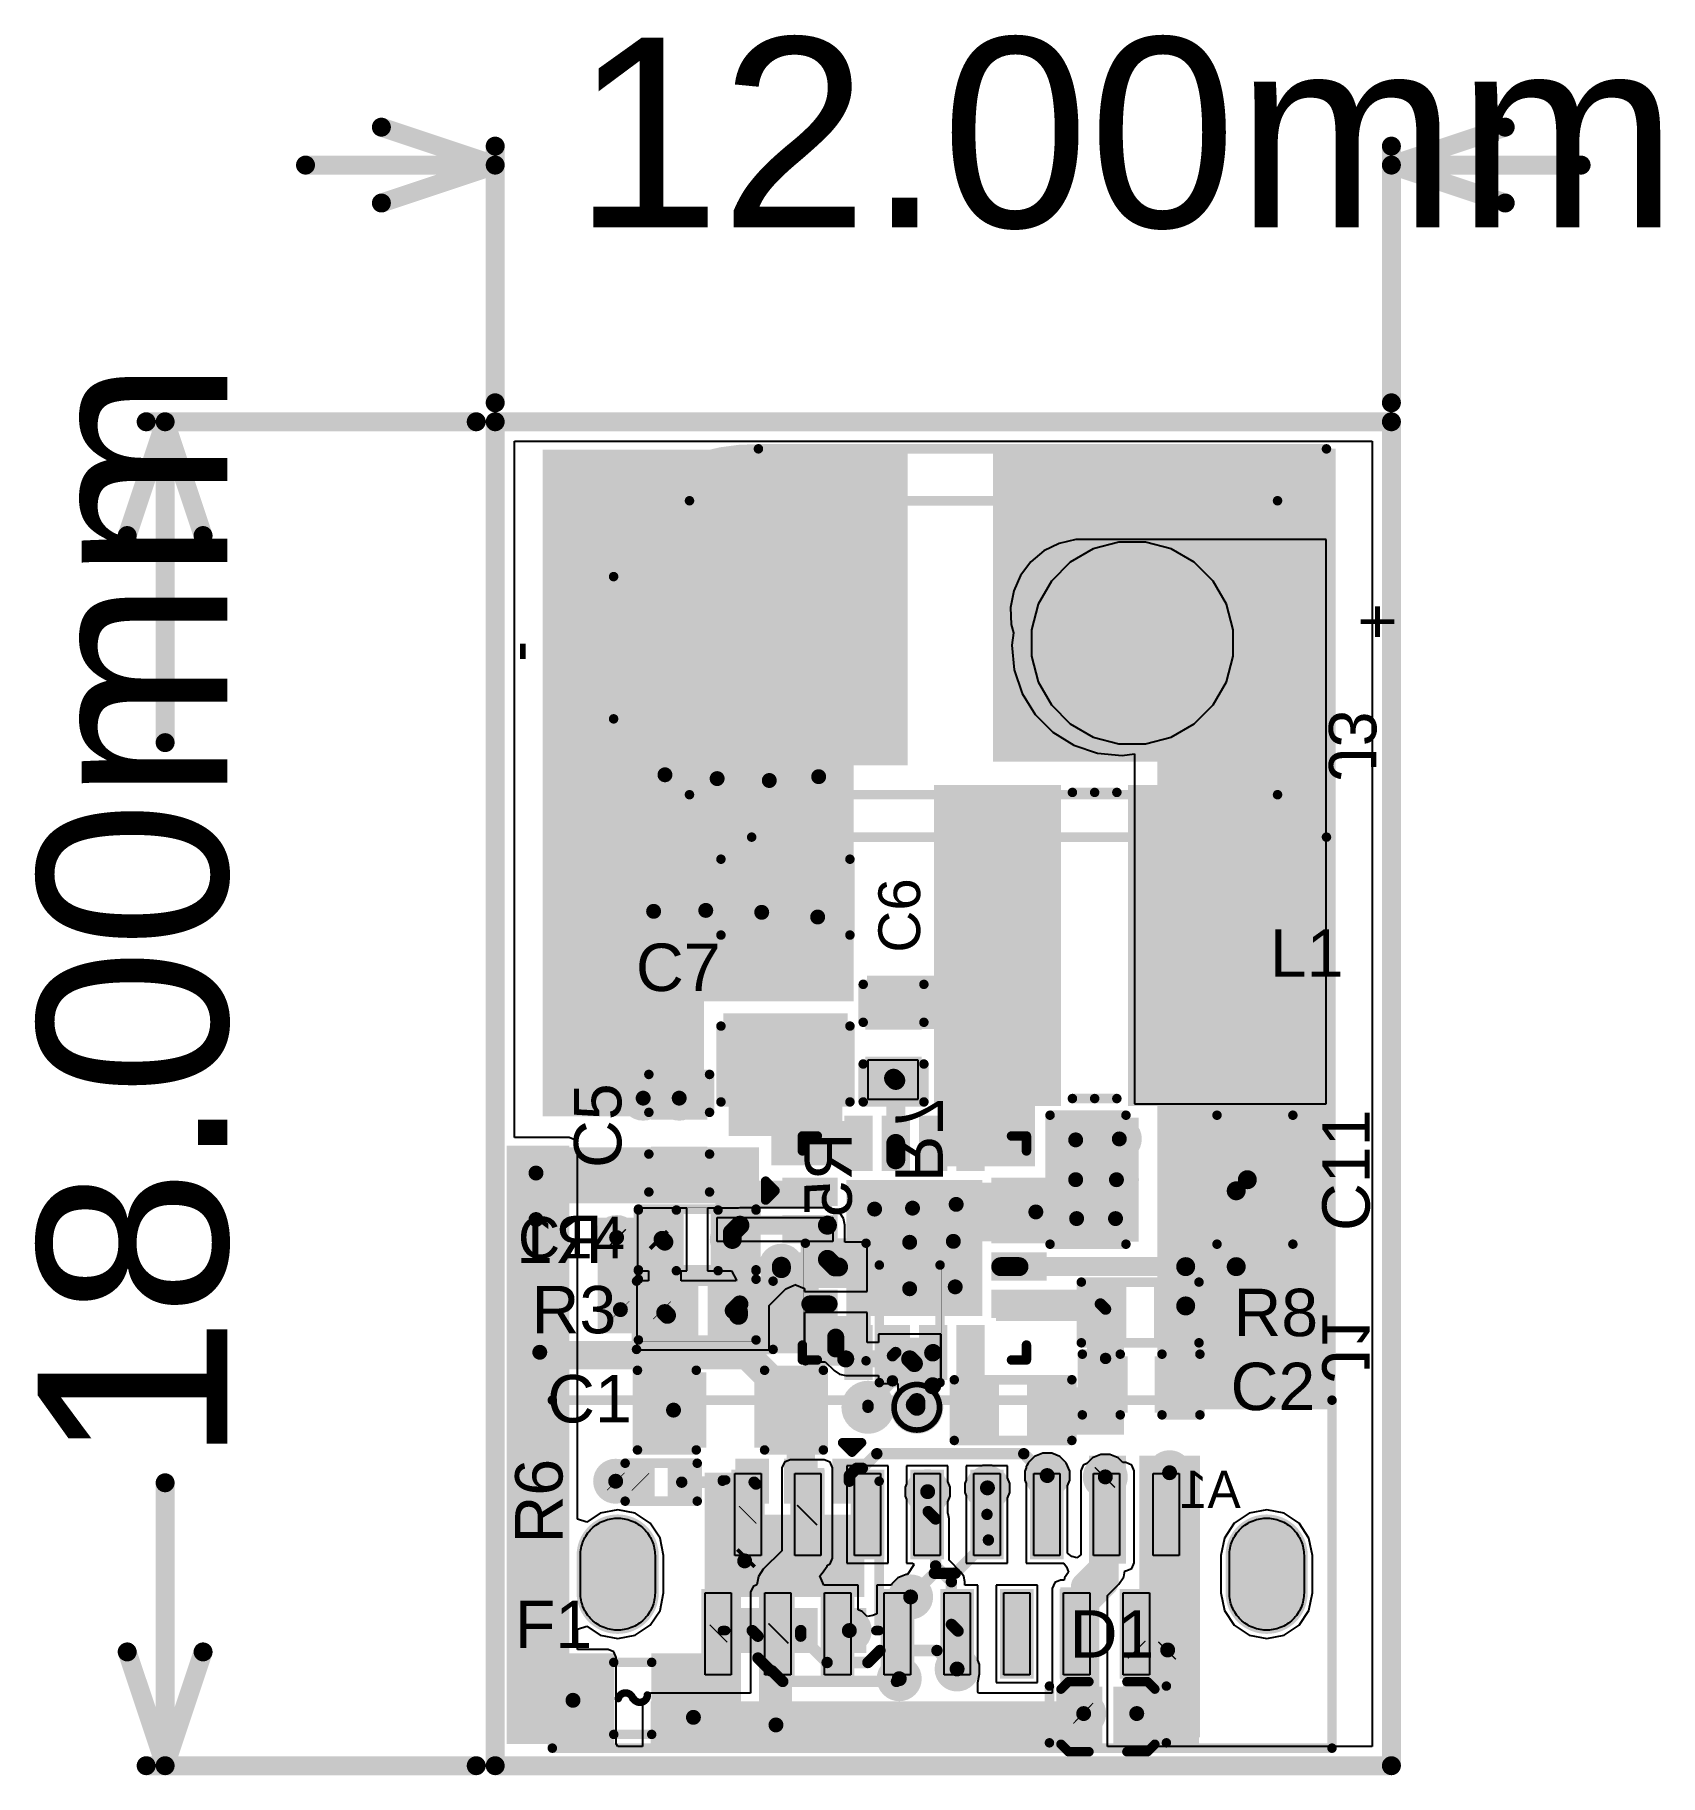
# Model space of a CAD drawing. Header units: millimetres. Extents: x -0.243 to 0.614, y -0.005 to 0.913.
import ezdxf

# ---------------------------------------------------------------- set-up
doc = ezdxf.new("R2010")
doc.units = ezdxf.units.MM
doc.header["$MEASUREMENT"] = 0
for name, color, linetype in [('BottomLayer', 5, 'Continuous'), ('BottomOverlay', 54, 'Continuous'), ('BottomPaste', 16, 'Continuous'), ('BottomSolder', 6, 'Continuous'), ('Mechanical1', 6, 'Continuous'), ('Mechanical2', 216, 'Continuous'), ('MultiLayer', 9, 'Continuous'), ('PadHoleLayer', 156, 'Continuous'), ('TopLayer', 1, 'Continuous'), ('TopOverlay', 2, 'Continuous'), ('TopPaste', 8, 'Continuous'), ('TopSolder', 216, 'Continuous'), ('ViaHoleLayer', 16, 'Continuous')]:
    doc.layers.add(name, color=color, linetype=linetype)
doc.styles.add('Arial', font='', dxfattribs={"height": 0.2})
doc.styles.get('Arial').set_extended_font_data('Arial')

msp = doc.modelspace()

# ---------------------------------------------------------------- texts
at = {"layer": 'BottomOverlay', "style": 'Arial', "text_generation_flag": 2}
for s, rotation, p in [('J3', 270, (0.4395, 0.51967)), ('R7', 270, (0.211, 0.30767)), ('R5', 90, (0.188, 0.33383)), ('J1', 270, (0.436, 0.20234))]:
    msp.add_text(s, height=0.025, rotation=rotation, dxfattribs=at).set_placement(p)
msp.add_text('R1', height=0.025, dxfattribs=at).set_placement((0.05666, 0.265))
at = {"layer": 'Mechanical1', "style": 'Arial'}
msp.add_text('12.00mm', height=0.1, dxfattribs=at).set_placement((0.04108, 0.81121))
msp.add_text('18.00mm', height=0.1, rotation=90, dxfattribs=at).set_placement((-0.14121, 0.15919))
at = {"layer": 'TopOverlay', "style": 'Arial'}
for s, height, p in [('C6', 0.022, (0.224, 0.42867)), ('C5', 0.025, (0.0665, 0.31517)), ('C11', 0.025, (0.461, 0.28193)), ('R6', 0.025, (0.0355, 0.11717))]:
    msp.add_text(s, height=height, rotation=90, dxfattribs=at).set_placement(p)
for s, height, p in [('L1', 0.025, (0.40834, 0.416)), ('C7', 0.025, (0.07417, 0.4085)), ('C14', 0.022, (0.01201, 0.2675)), ('R3', 0.025, (0.01917, 0.228)), ('R8', 0.025, (0.38917, 0.2265)), ('C2', 0.025, (0.38767, 0.1875)), ('C1', 0.025, (0.02734, 0.181)), ('F1', 0.025, (0.01034, 0.062)), ('D1', 0.025, (0.30284, 0.057))]:
    msp.add_text(s, height=height, dxfattribs=at).set_placement(p)

# ---------------------------------------------------------------- blocks, each defined once
blk = doc.blocks.new('TYPE_C_16PFS_LTH6_8_IPX8_B_1')
at = {"layer": 'BottomLayer'}
for points in [[(-0.10925, 0.05315), (-0.09547, 0.05315), (-0.09547, 0.00984), (-0.10925, 0.00984)], [(-0.07776, 0.05315), (-0.06398, 0.05315), (-0.06398, 0.00984), (-0.07776, 0.00984)], [(-0.04626, 0.05315), (-0.03248, 0.05315), (-0.03248, 0.00984), (-0.04626, 0.00984)], [(-0.01476, 0.05315), (-0.00098, 0.05315), (-0.00098, 0.00984), (-0.01476, 0.00984)], [(0.01673, 0.05315), (0.03051, 0.05315), (0.03051, 0.00984), (0.01673, 0.00984)], [(0.04823, 0.05315), (0.06201, 0.05315), (0.06201, 0.00984), (0.04823, 0.00984)], [(0.07972, 0.05315), (0.0935, 0.05315), (0.0935, 0.00984), (0.07972, 0.00984)], [(0.11122, 0.05315), (0.125, 0.05315), (0.125, 0.00984), (0.11122, 0.00984)], [(-0.125, -0.00984), (-0.11122, -0.00984), (-0.11122, -0.05315), (-0.125, -0.05315)], [(-0.0935, -0.00984), (-0.07972, -0.00984), (-0.07972, -0.05315), (-0.0935, -0.05315)], [(-0.06201, -0.00984), (-0.04823, -0.00984), (-0.04823, -0.05315), (-0.06201, -0.05315)], [(-0.03051, -0.00984), (-0.01673, -0.00984), (-0.01673, -0.05315), (-0.03051, -0.05315)], [(0.00098, -0.00984), (0.01476, -0.00984), (0.01476, -0.05315), (0.00098, -0.05315)], [(0.03248, -0.00984), (0.04626, -0.00984), (0.04626, -0.05315), (0.03248, -0.05315)], [(0.06398, -0.00984), (0.07776, -0.00984), (0.07776, -0.05315), (0.06398, -0.05315)], [(0.09547, -0.00984), (0.10925, -0.00984), (0.10925, -0.05315), (0.09547, -0.05315)]]:
    blk.add_hatch(color=5, dxfattribs=at).paths.add_polyline_path(points)
h = blk.add_hatch(color=5, dxfattribs=at)
edge = h.paths.add_edge_path()
edge.add_arc((-0.17106, -0.00984), 0.01969, 180, 360)
edge.add_line((-0.15138, -0.00984), (-0.15138, 0.00985))
edge.add_arc((-0.17106, 0.00985), 0.01969, 0, 180)
edge.add_line((-0.19074, 0.00985), (-0.19074, -0.00984))
h = blk.add_hatch(color=5, dxfattribs=at)
edge = h.paths.add_edge_path()
edge.add_arc((0.17106, -0.00984), 0.01969, 180, 360)
edge.add_line((0.19074, -0.00984), (0.19074, 0.00985))
edge.add_arc((0.17106, 0.00985), 0.01969, 0, 180)
edge.add_line((0.15138, 0.00985), (0.15138, -0.00984))
at = {"layer": 'BottomSolder'}
for points in [[(-0.11122, 0.05512), (-0.0935, 0.05512), (-0.0935, 0.00787), (-0.11122, 0.00787)], [(-0.07973, 0.05512), (-0.06201, 0.05512), (-0.06201, 0.00787), (-0.07973, 0.00787)], [(-0.04823, 0.05512), (-0.03051, 0.05512), (-0.03051, 0.00787), (-0.04823, 0.00787)], [(-0.01673, 0.05512), (0.00099, 0.05512), (0.00099, 0.00787), (-0.01673, 0.00787)], [(0.01476, 0.05512), (0.03248, 0.05512), (0.03248, 0.00787), (0.01476, 0.00787)], [(0.04626, 0.05512), (0.06398, 0.05512), (0.06398, 0.00787), (0.04626, 0.00787)], [(0.07775, 0.05512), (0.09547, 0.05512), (0.09547, 0.00787), (0.07775, 0.00787)], [(0.10925, 0.05512), (0.12697, 0.05512), (0.12697, 0.00787), (0.10925, 0.00787)], [(-0.12697, -0.00787), (-0.10925, -0.00787), (-0.10925, -0.05512), (-0.12697, -0.05512)], [(-0.09547, -0.00787), (-0.07775, -0.00787), (-0.07775, -0.05512), (-0.09547, -0.05512)], [(-0.06398, -0.00787), (-0.04626, -0.00787), (-0.04626, -0.05512), (-0.06398, -0.05512)], [(-0.03248, -0.00787), (-0.01476, -0.00787), (-0.01476, -0.05512), (-0.03248, -0.05512)], [(-0.00099, -0.00787), (0.01673, -0.00787), (0.01673, -0.05512), (-0.00099, -0.05512)], [(0.03051, -0.00787), (0.04823, -0.00787), (0.04823, -0.05512), (0.03051, -0.05512)], [(0.06201, -0.00787), (0.07973, -0.00787), (0.07973, -0.05512), (0.06201, -0.05512)], [(0.0935, -0.00787), (0.11122, -0.00787), (0.11122, -0.05512), (0.0935, -0.05512)]]:
    blk.add_hatch(color=6, dxfattribs=at).paths.add_polyline_path(points)
h = blk.add_hatch(color=6, dxfattribs=at)
edge = h.paths.add_edge_path()
edge.add_arc((-0.17106, -0.00984), 0.02165, 180, 360)
edge.add_line((-0.14941, -0.00984), (-0.14941, 0.00985))
edge.add_arc((-0.17106, 0.00985), 0.02165, 0, 180)
edge.add_line((-0.19271, 0.00985), (-0.19271, -0.00984))
h = blk.add_hatch(color=6, dxfattribs=at)
edge = h.paths.add_edge_path()
edge.add_arc((0.17106, -0.00984), 0.02165, 180, 360)
edge.add_line((0.19271, -0.00984), (0.19271, 0.00985))
edge.add_arc((0.17106, 0.00985), 0.02165, 0, 180)
edge.add_line((0.14941, 0.00985), (0.14941, -0.00984))
at = {"layer": 'MultiLayer'}
h = blk.add_hatch(color=9, dxfattribs=at)
edge = h.paths.add_edge_path()
edge.add_arc((-0.17106, -0.00984), 0.01969, 180, 360)
edge.add_line((-0.15138, -0.00984), (-0.15138, 0.00985))
edge.add_arc((-0.17106, 0.00985), 0.01969, 0, 180)
edge.add_line((-0.19074, 0.00985), (-0.19074, -0.00984))
h = blk.add_hatch(color=9, dxfattribs=at)
edge = h.paths.add_edge_path()
edge.add_arc((0.17106, -0.00984), 0.01969, 180, 360)
edge.add_line((0.19074, -0.00984), (0.19074, 0.00985))
edge.add_arc((0.17106, 0.00985), 0.01969, 0, 180)
edge.add_line((0.15138, 0.00985), (0.15138, -0.00984))
at = {"layer": 'TopLayer'}
h = blk.add_hatch(color=1, dxfattribs=at)
edge = h.paths.add_edge_path()
edge.add_arc((-0.17106, -0.00984), 0.01969, 180, 360)
edge.add_line((-0.15138, -0.00984), (-0.15138, 0.00985))
edge.add_arc((-0.17106, 0.00985), 0.01969, 0, 180)
edge.add_line((-0.19074, 0.00985), (-0.19074, -0.00984))
h = blk.add_hatch(color=1, dxfattribs=at)
edge = h.paths.add_edge_path()
edge.add_arc((0.17106, -0.00984), 0.01969, 180, 360)
edge.add_line((0.19074, -0.00984), (0.19074, 0.00985))
edge.add_arc((0.17106, 0.00985), 0.01969, 0, 180)
edge.add_line((0.15138, 0.00985), (0.15138, -0.00984))
at = {"layer": 'TopSolder'}
h = blk.add_hatch(color=216, dxfattribs=at)
edge = h.paths.add_edge_path()
edge.add_arc((-0.17106, -0.00984), 0.02165, 180, 360)
edge.add_line((-0.14941, -0.00984), (-0.14941, 0.00985))
edge.add_arc((-0.17106, 0.00985), 0.02165, 0, 180)
edge.add_line((-0.19271, 0.00985), (-0.19271, -0.00984))
h = blk.add_hatch(color=216, dxfattribs=at)
edge = h.paths.add_edge_path()
edge.add_arc((0.17106, -0.00984), 0.02165, 180, 360)
edge.add_line((0.19271, -0.00984), (0.19271, 0.00985))
edge.add_arc((0.17106, 0.00985), 0.02165, 0, 180)
edge.add_line((0.14941, 0.00985), (0.14941, -0.00984))
at = {"layer": 'BottomOverlay', "const_width": 0.00502}
for points in [[(-0.20551, 0.09173), (-0.20551, -0.09173)], [(0.20551, 0.09173), (-0.20551, 0.09173)], [(0.20551, 0.09173), (0.20551, -0.09173)], [(0.20551, -0.09173), (-0.20551, -0.09173)]]:
    blk.add_lwpolyline(points, dxfattribs=at)
at = {"layer": 'BottomOverlay', "const_width": 0.00251}
for points in [[(-0.20676, 0.09173, 1), (-0.20426, 0.09173, 1)], [(-0.20676, 0.09173, 1), (-0.20426, 0.09173, 1)], [(0.20426, 0.09173, 1), (0.20677, 0.09173, 1)], [(0.20426, 0.09173, 1), (0.20677, 0.09173, 1)], [(-0.20676, -0.09173, 1), (-0.20426, -0.09173, 1)], [(-0.20676, -0.09173, 1), (-0.20426, -0.09173, 1)], [(0.20426, -0.09173, 1), (0.20677, -0.09173, 1)], [(0.20426, -0.09173, 1), (0.20677, -0.09173, 1)]]:
    blk.add_lwpolyline(points, format="xyb", close=True, dxfattribs=at)
at = {"layer": 'BottomPaste'}
for p, q in [((-0.10925, 0.00985), (-0.10925, 0.05315)), ((-0.10925, 0.05315), (-0.09547, 0.05315)), ((-0.09547, 0.05315), (-0.09547, 0.05315)), ((-0.09547, 0.05315), (-0.09547, 0.00985)), ((-0.07776, 0.00985), (-0.07776, 0.05315)), ((-0.07776, 0.05315), (-0.06398, 0.05315)), ((-0.06398, 0.05315), (-0.06398, 0.05315)), ((-0.06398, 0.05315), (-0.06398, 0.00985)), ((-0.04626, 0.00985), (-0.04626, 0.05315)), ((-0.04626, 0.05315), (-0.03248, 0.05315)), ((-0.03248, 0.05315), (-0.03248, 0.05315)), ((-0.03248, 0.05315), (-0.03248, 0.00985)), ((-0.01476, 0.00985), (-0.01476, 0.05315)), ((-0.01476, 0.05315), (-0.00098, 0.05315)), ((-0.00098, 0.05315), (-0.00098, 0.05315)), ((-0.00098, 0.05315), (-0.00098, 0.00985)), ((0.01673, 0.00985), (0.01673, 0.05315)), ((0.01673, 0.05315), (0.03051, 0.05315)), ((0.03051, 0.05315), (0.03051, 0.05315)), ((0.03051, 0.05315), (0.03051, 0.00985)), ((0.04823, 0.00985), (0.04823, 0.05315)), ((0.04823, 0.05315), (0.06201, 0.05315)), ((0.06201, 0.05315), (0.06201, 0.05315)), ((0.06201, 0.05315), (0.06201, 0.00985)), ((0.07972, 0.00985), (0.07972, 0.05315)), ((0.07972, 0.05315), (0.0935, 0.05315)), ((0.0935, 0.05315), (0.0935, 0.00985)), ((0.11122, 0.00985), (0.11122, 0.05315)), ((0.11122, 0.05315), (0.125, 0.05315)), ((0.125, 0.05315), (0.125, 0.00985)), ((-0.18004, 0.02737), (-0.17916, 0.02779)), ((-0.17916, 0.02779), (-0.17825, 0.02817)), ((-0.17825, 0.02817), (-0.17733, 0.02851)), ((-0.17733, 0.02851), (-0.17639, 0.0288)), ((-0.17639, 0.0288), (-0.17544, 0.02904)), ((-0.17544, 0.02904), (-0.17448, 0.02924)), ((-0.17448, 0.02924), (-0.17351, 0.02938)), ((-0.17351, 0.02938), (-0.17253, 0.02948)), ((-0.17253, 0.02948), (-0.17155, 0.02953)), ((-0.17155, 0.02953), (-0.17057, 0.02953)), ((-0.17057, 0.02953), (-0.16959, 0.02948)), ((-0.16959, 0.02948), (-0.16861, 0.02938)), ((-0.16861, 0.02938), (-0.16764, 0.02924)), ((-0.16764, 0.02924), (-0.16668, 0.02904)), ((-0.16668, 0.02904), (-0.16573, 0.0288)), ((-0.16573, 0.0288), (-0.16479, 0.02851)), ((-0.16479, 0.02851), (-0.16387, 0.02817)), ((-0.16387, 0.02817), (-0.16297, 0.02779)), ((-0.16297, 0.02779), (-0.16208, 0.02737)), ((0.16208, 0.02737), (0.16297, 0.02779)), ((0.16297, 0.02779), (0.16387, 0.02817)), ((0.16387, 0.02817), (0.16479, 0.02851)), ((0.16479, 0.02851), (0.16573, 0.0288)), ((0.16573, 0.0288), (0.16668, 0.02904)), ((0.16668, 0.02904), (0.16765, 0.02924)), ((0.16765, 0.02924), (0.16862, 0.02938)), ((0.16862, 0.02938), (0.16959, 0.02948)), ((0.16959, 0.02948), (0.17057, 0.02953)), ((0.17057, 0.02953), (0.17156, 0.02953)), ((0.17156, 0.02953), (0.17253, 0.02948)), ((0.17253, 0.02948), (0.17351, 0.02938)), ((0.17351, 0.02938), (0.17448, 0.02924)), ((0.17448, 0.02924), (0.17544, 0.02904)), ((0.17544, 0.02904), (0.17639, 0.0288)), ((0.17639, 0.0288), (0.17733, 0.02851)), ((0.17733, 0.02851), (0.17826, 0.02817)), ((0.17826, 0.02817), (0.17916, 0.02779)), ((0.17916, 0.02779), (0.18005, 0.02737)), ((-0.1892, 0.0175), (-0.1888, 0.01839)), ((-0.1888, 0.01839), (-0.18835, 0.01926)), ((-0.18835, 0.01926), (-0.18786, 0.02011)), ((-0.18786, 0.02011), (-0.18733, 0.02094)), ((-0.18733, 0.02094), (-0.18675, 0.02174)), ((-0.18675, 0.02174), (-0.18614, 0.0225)), ((-0.18614, 0.0225), (-0.18549, 0.02324)), ((-0.18549, 0.02324), (-0.18481, 0.02394)), ((-0.18481, 0.02394), (-0.18409, 0.02461)), ((-0.18409, 0.02461), (-0.18333, 0.02524)), ((-0.18333, 0.02524), (-0.18255, 0.02583)), ((-0.18255, 0.02583), (-0.18174, 0.02638)), ((-0.18174, 0.02638), (-0.1809, 0.0269)), ((-0.1809, 0.0269), (-0.18004, 0.02737)), ((-0.16208, 0.02737), (-0.16122, 0.0269)), ((-0.16122, 0.0269), (-0.16038, 0.02638)), ((-0.16038, 0.02638), (-0.15957, 0.02583)), ((-0.15957, 0.02583), (-0.15879, 0.02524)), ((-0.15879, 0.02524), (-0.15804, 0.02461)), ((-0.15804, 0.02461), (-0.15732, 0.02394)), ((-0.15732, 0.02394), (-0.15663, 0.02324)), ((-0.15663, 0.02324), (-0.15598, 0.0225)), ((-0.15598, 0.0225), (-0.15537, 0.02174)), ((-0.15537, 0.02174), (-0.1548, 0.02094)), ((-0.1548, 0.02094), (-0.15427, 0.02011)), ((-0.15427, 0.02011), (-0.15377, 0.01926)), ((-0.15377, 0.01926), (-0.15333, 0.01839)), ((-0.15333, 0.01839), (-0.15292, 0.0175)), ((0.15293, 0.0175), (0.15333, 0.01839)), ((0.15333, 0.01839), (0.15378, 0.01926)), ((0.15378, 0.01926), (0.15427, 0.02011)), ((0.15427, 0.02011), (0.1548, 0.02094)), ((0.1548, 0.02094), (0.15537, 0.02174)), ((0.15537, 0.02174), (0.15598, 0.0225)), ((0.15598, 0.0225), (0.15663, 0.02324)), ((0.15663, 0.02324), (0.15732, 0.02394)), ((0.15732, 0.02394), (0.15804, 0.02461)), ((0.15804, 0.02461), (0.15879, 0.02524)), ((0.15879, 0.02524), (0.15957, 0.02583)), ((0.15957, 0.02583), (0.16038, 0.02638)), ((0.16038, 0.02638), (0.16122, 0.0269)), ((0.16122, 0.0269), (0.16208, 0.02737)), ((0.18005, 0.02737), (0.18091, 0.0269)), ((0.18091, 0.0269), (0.18174, 0.02638)), ((0.18174, 0.02638), (0.18255, 0.02583)), ((0.18255, 0.02583), (0.18334, 0.02524)), ((0.18334, 0.02524), (0.18409, 0.02461)), ((0.18409, 0.02461), (0.18481, 0.02394)), ((0.18481, 0.02394), (0.18549, 0.02324)), ((0.18549, 0.02324), (0.18614, 0.0225)), ((0.18614, 0.0225), (0.18676, 0.02174)), ((0.18676, 0.02174), (0.18733, 0.02094)), ((0.18733, 0.02094), (0.18786, 0.02011)), ((0.18786, 0.02011), (0.18835, 0.01926)), ((0.18835, 0.01926), (0.1888, 0.01839)), ((0.1888, 0.01839), (0.1892, 0.0175)), ((-0.19075, 0.00985), (-0.19072, 0.01083)), ((-0.19075, -0.00984), (-0.19075, 0.00985)), ((-0.19072, 0.01083), (-0.19065, 0.01181)), ((-0.19065, 0.01181), (-0.19053, 0.01278)), ((-0.19053, 0.01278), (-0.19036, 0.01375)), ((-0.19036, 0.01375), (-0.19014, 0.01471)), ((-0.19014, 0.01471), (-0.18987, 0.01565)), ((-0.18987, 0.01565), (-0.18956, 0.01658)), ((-0.18956, 0.01658), (-0.1892, 0.0175)), ((-0.15292, 0.0175), (-0.15256, 0.01658)), ((-0.15256, 0.01658), (-0.15225, 0.01565)), ((-0.15225, 0.01565), (-0.15199, 0.01471)), ((-0.15199, 0.01471), (-0.15177, 0.01375)), ((-0.15177, 0.01375), (-0.1516, 0.01278)), ((-0.1516, 0.01278), (-0.15147, 0.01181)), ((-0.15147, 0.01181), (-0.1514, 0.01083)), ((-0.1514, 0.01083), (-0.15138, 0.00985)), ((-0.15138, 0.00985), (-0.15138, -0.00984)), ((-0.09547, 0.00985), (-0.10925, 0.00985)), ((-0.06398, 0.00985), (-0.07776, 0.00985)), ((-0.03248, 0.00985), (-0.04626, 0.00985)), ((-0.00098, 0.00985), (-0.01476, 0.00985)), ((0.03051, 0.00985), (0.01673, 0.00985)), ((0.06201, 0.00985), (0.04823, 0.00985)), ((0.07972, 0.00985), (0.07972, 0.00985)), ((0.0935, 0.00985), (0.07972, 0.00985)), ((0.11122, 0.00985), (0.11122, 0.00985)), ((0.125, 0.00985), (0.11122, 0.00985)), ((0.15138, 0.00985), (0.1514, 0.01083)), ((0.15138, -0.00984), (0.15138, 0.00985)), ((0.1514, 0.01083), (0.15148, 0.01181)), ((0.15148, 0.01181), (0.1516, 0.01278)), ((0.1516, 0.01278), (0.15177, 0.01375)), ((0.15177, 0.01375), (0.15199, 0.01471)), ((0.15199, 0.01471), (0.15225, 0.01565)), ((0.15225, 0.01565), (0.15257, 0.01658)), ((0.15257, 0.01658), (0.15293, 0.0175)), ((0.1892, 0.0175), (0.18956, 0.01658)), ((0.18956, 0.01658), (0.18987, 0.01565)), ((0.18987, 0.01565), (0.19014, 0.01471)), ((0.19014, 0.01471), (0.19036, 0.01375)), ((0.19036, 0.01375), (0.19053, 0.01278)), ((0.19053, 0.01278), (0.19065, 0.01181)), ((0.19065, 0.01181), (0.19073, 0.01083)), ((0.19073, 0.01083), (0.19075, 0.00985)), ((0.19075, 0.00985), (0.19075, -0.00984)), ((-0.19072, -0.01082), (-0.19075, -0.00984)), ((-0.19065, -0.0118), (-0.19072, -0.01082)), ((-0.19053, -0.01277), (-0.19065, -0.0118)), ((-0.19036, -0.01374), (-0.19053, -0.01277)), ((-0.19014, -0.01469), (-0.19036, -0.01374)), ((-0.18987, -0.01564), (-0.19014, -0.01469)), ((-0.18956, -0.01657), (-0.18987, -0.01564)), ((-0.1892, -0.01748), (-0.18956, -0.01657)), ((-0.1888, -0.01838), (-0.1892, -0.01748)), ((-0.15292, -0.01748), (-0.15333, -0.01838)), ((-0.15256, -0.01657), (-0.15292, -0.01748)), ((-0.15225, -0.01564), (-0.15256, -0.01657)), ((-0.15199, -0.01469), (-0.15225, -0.01564)), ((-0.15177, -0.01374), (-0.15199, -0.01469)), ((-0.1516, -0.01277), (-0.15177, -0.01374)), ((-0.15147, -0.0118), (-0.1516, -0.01277)), ((-0.1514, -0.01082), (-0.15147, -0.0118)), ((-0.15138, -0.00984), (-0.1514, -0.01082)), ((-0.125, -0.05315), (-0.125, -0.00984)), ((-0.125, -0.00984), (-0.11122, -0.00984)), ((-0.11122, -0.00984), (-0.11122, -0.05315)), ((-0.0935, -0.05315), (-0.0935, -0.00984)), ((-0.0935, -0.00984), (-0.07972, -0.00984)), ((-0.07972, -0.00984), (-0.07972, -0.00984)), ((-0.07972, -0.00984), (-0.07972, -0.05315)), ((-0.06201, -0.05315), (-0.06201, -0.00984)), ((-0.06201, -0.00984), (-0.04823, -0.00984)), ((-0.04823, -0.00984), (-0.04823, -0.05315)), ((-0.03051, -0.05315), (-0.03051, -0.00984)), ((-0.03051, -0.00984), (-0.01673, -0.00984)), ((-0.01673, -0.00984), (-0.01673, -0.05315)), ((0.00098, -0.05315), (0.00098, -0.00984)), ((0.00098, -0.00984), (0.01476, -0.00984)), ((0.01476, -0.00984), (0.01476, -0.05315)), ((0.03248, -0.05315), (0.03248, -0.00984)), ((0.03248, -0.00984), (0.04626, -0.00984)), ((0.04626, -0.00984), (0.04626, -0.05315)), ((0.06398, -0.05315), (0.06398, -0.00984)), ((0.06398, -0.00984), (0.07776, -0.00984)), ((0.07776, -0.00984), (0.07776, -0.05315)), ((0.09547, -0.05315), (0.09547, -0.00984)), ((0.09547, -0.00984), (0.10925, -0.00984)), ((0.10925, -0.00984), (0.10925, -0.05315)), ((0.1514, -0.01082), (0.15138, -0.00984)), ((0.15148, -0.0118), (0.1514, -0.01082)), ((0.1516, -0.01277), (0.15148, -0.0118)), ((0.15177, -0.01374), (0.1516, -0.01277)), ((0.15199, -0.01469), (0.15177, -0.01374)), ((0.15225, -0.01564), (0.15199, -0.01469)), ((0.15257, -0.01657), (0.15225, -0.01564)), ((0.15293, -0.01748), (0.15257, -0.01657)), ((0.15333, -0.01838), (0.15293, -0.01748)), ((0.1892, -0.01748), (0.1888, -0.01838)), ((0.18956, -0.01657), (0.1892, -0.01748)), ((0.18987, -0.01564), (0.18956, -0.01657)), ((0.19014, -0.01469), (0.18987, -0.01564)), ((0.19036, -0.01374), (0.19014, -0.01469)), ((0.19053, -0.01277), (0.19036, -0.01374)), ((0.19065, -0.0118), (0.19053, -0.01277)), ((0.19073, -0.01082), (0.19065, -0.0118)), ((0.19075, -0.00984), (0.19073, -0.01082)), ((-0.18835, -0.01925), (-0.1888, -0.01838)), ((-0.18786, -0.0201), (-0.18835, -0.01925)), ((-0.18733, -0.02092), (-0.18786, -0.0201)), ((-0.18675, -0.02172), (-0.18733, -0.02092)), ((-0.18614, -0.02249), (-0.18675, -0.02172)), ((-0.18549, -0.02322), (-0.18614, -0.02249)), ((-0.18481, -0.02393), (-0.18549, -0.02322)), ((-0.18409, -0.02459), (-0.18481, -0.02393)), ((-0.18333, -0.02523), (-0.18409, -0.02459)), ((-0.18255, -0.02582), (-0.18333, -0.02523)), ((-0.18174, -0.02637), (-0.18255, -0.02582)), ((-0.1809, -0.02688), (-0.18174, -0.02637)), ((-0.18004, -0.02735), (-0.1809, -0.02688)), ((-0.17916, -0.02778), (-0.18004, -0.02735)), ((-0.16208, -0.02735), (-0.16297, -0.02778)), ((-0.16122, -0.02688), (-0.16208, -0.02735)), ((-0.16038, -0.02637), (-0.16122, -0.02688)), ((-0.15957, -0.02582), (-0.16038, -0.02637)), ((-0.15879, -0.02523), (-0.15957, -0.02582)), ((-0.15804, -0.02459), (-0.15879, -0.02523)), ((-0.15732, -0.02393), (-0.15804, -0.02459)), ((-0.15663, -0.02322), (-0.15732, -0.02393)), ((-0.15598, -0.02249), (-0.15663, -0.02322)), ((-0.15537, -0.02172), (-0.15598, -0.02249)), ((-0.1548, -0.02092), (-0.15537, -0.02172)), ((-0.15427, -0.0201), (-0.1548, -0.02092)), ((-0.15377, -0.01925), (-0.15427, -0.0201)), ((-0.15333, -0.01838), (-0.15377, -0.01925)), ((0.15378, -0.01925), (0.15333, -0.01838)), ((0.15427, -0.0201), (0.15378, -0.01925)), ((0.1548, -0.02092), (0.15427, -0.0201)), ((0.15537, -0.02172), (0.1548, -0.02092)), ((0.15598, -0.02249), (0.15537, -0.02172)), ((0.15663, -0.02322), (0.15598, -0.02249)), ((0.15732, -0.02393), (0.15663, -0.02322)), ((0.15804, -0.02459), (0.15732, -0.02393)), ((0.15879, -0.02523), (0.15804, -0.02459)), ((0.15957, -0.02582), (0.15879, -0.02523)), ((0.16038, -0.02637), (0.15957, -0.02582)), ((0.16122, -0.02688), (0.16038, -0.02637)), ((0.16208, -0.02735), (0.16122, -0.02688)), ((0.16297, -0.02778), (0.16208, -0.02735)), ((0.18005, -0.02735), (0.17916, -0.02778)), ((0.18091, -0.02688), (0.18005, -0.02735)), ((0.18174, -0.02637), (0.18091, -0.02688)), ((0.18255, -0.02582), (0.18174, -0.02637)), ((0.18334, -0.02523), (0.18255, -0.02582)), ((0.18409, -0.02459), (0.18334, -0.02523)), ((0.18481, -0.02393), (0.18409, -0.02459)), ((0.18549, -0.02322), (0.18481, -0.02393)), ((0.18614, -0.02249), (0.18549, -0.02322)), ((0.18676, -0.02172), (0.18614, -0.02249)), ((0.18733, -0.02092), (0.18676, -0.02172)), ((0.18786, -0.0201), (0.18733, -0.02092)), ((0.18835, -0.01925), (0.18786, -0.0201)), ((0.1888, -0.01838), (0.18835, -0.01925)), ((-0.17825, -0.02816), (-0.17916, -0.02778)), ((-0.17733, -0.0285), (-0.17825, -0.02816)), ((-0.17639, -0.02879), (-0.17733, -0.0285)), ((-0.17544, -0.02903), (-0.17639, -0.02879)), ((-0.17448, -0.02922), (-0.17544, -0.02903)), ((-0.17351, -0.02937), (-0.17448, -0.02922)), ((-0.17253, -0.02947), (-0.17351, -0.02937)), ((-0.17155, -0.02951), (-0.17253, -0.02947)), ((-0.17057, -0.02951), (-0.17155, -0.02951)), ((-0.16959, -0.02947), (-0.17057, -0.02951)), ((-0.16861, -0.02937), (-0.16959, -0.02947)), ((-0.16959, -0.02947), (-0.16959, -0.02947)), ((-0.16764, -0.02922), (-0.16861, -0.02937)), ((-0.16668, -0.02903), (-0.16764, -0.02922)), ((-0.16573, -0.02879), (-0.16668, -0.02903)), ((-0.16479, -0.0285), (-0.16573, -0.02879)), ((-0.16387, -0.02816), (-0.16479, -0.0285)), ((-0.16297, -0.02778), (-0.16387, -0.02816)), ((0.16387, -0.02816), (0.16297, -0.02778)), ((0.16479, -0.0285), (0.16387, -0.02816)), ((0.16573, -0.02879), (0.16479, -0.0285)), ((0.16668, -0.02903), (0.16573, -0.02879)), ((0.16765, -0.02922), (0.16668, -0.02903)), ((0.16862, -0.02937), (0.16765, -0.02922)), ((0.16959, -0.02947), (0.16862, -0.02937)), ((0.17057, -0.02951), (0.16959, -0.02947)), ((0.17156, -0.02951), (0.17057, -0.02951)), ((0.17253, -0.02947), (0.17156, -0.02951)), ((0.17351, -0.02937), (0.17253, -0.02947)), ((0.17253, -0.02947), (0.17253, -0.02947)), ((0.17448, -0.02922), (0.17351, -0.02937)), ((0.17544, -0.02903), (0.17448, -0.02922)), ((0.17639, -0.02879), (0.17544, -0.02903)), ((0.17733, -0.0285), (0.17639, -0.02879)), ((0.17826, -0.02816), (0.17733, -0.0285)), ((0.17916, -0.02778), (0.17826, -0.02816)), ((-0.125, -0.05315), (-0.125, -0.05315)), ((-0.11122, -0.05315), (-0.125, -0.05315)), ((-0.07972, -0.05315), (-0.0935, -0.05315)), ((-0.06201, -0.05315), (-0.06201, -0.05315)), ((-0.04823, -0.05315), (-0.06201, -0.05315)), ((-0.03051, -0.05315), (-0.03051, -0.05315)), ((-0.01673, -0.05315), (-0.03051, -0.05315)), ((0.00098, -0.05315), (0.00098, -0.05315)), ((0.01476, -0.05315), (0.00098, -0.05315)), ((0.03248, -0.05315), (0.03248, -0.05315)), ((0.04626, -0.05315), (0.03248, -0.05315)), ((0.06398, -0.05315), (0.06398, -0.05315)), ((0.07776, -0.05315), (0.06398, -0.05315)), ((0.09547, -0.05315), (0.09547, -0.05315)), ((0.10925, -0.05315), (0.09547, -0.05315))]:
    blk.add_line(p, q, dxfattribs=at)
at = {"layer": 'BottomOverlay', "text_generation_flag": 2}
blk.add_text('A1', height=0.019685, rotation=180, dxfattribs=at).set_placement((-0.1574, -0.03481))
blk = doc.blocks.new('R___0402_B_2')
at = {"layer": 'BottomLayer'}
for points in [[(-0.0095, 0.0125), (-0.0095, -0.0125), (-0.0275, -0.0125), (-0.0275, 0.0125)], [(0.0275, 0.0125), (0.0275, -0.0125), (0.0095, -0.0125), (0.0095, 0.0125)]]:
    blk.add_hatch(color=5, dxfattribs=at).paths.add_polyline_path(points)
at = {"layer": 'BottomPaste'}
for points in [[(-0.0095, 0.0125), (-0.0095, -0.0125), (-0.0275, -0.0125), (-0.0275, 0.0125)], [(0.0275, 0.0125), (0.0275, -0.0125), (0.0095, -0.0125), (0.0095, 0.0125)]]:
    blk.add_hatch(color=16, dxfattribs=at).paths.add_polyline_path(points)
at = {"layer": 'BottomSolder'}
for points in [[(-0.00733, 0.01467), (-0.00733, -0.01467), (-0.02967, -0.01467), (-0.02967, 0.01467)], [(0.02967, 0.01467), (0.02967, -0.01467), (0.00733, -0.01467), (0.00733, 0.01467)]]:
    blk.add_hatch(color=6, dxfattribs=at).paths.add_polyline_path(points)
at = {"layer": 'BottomOverlay'}
for points, const_width in [([(-0.031, -0.016), (-0.031, 0.016)], 0.005), ([(-0.031, 0.016), (0.031, 0.016)], 0.005), ([(0.031, -0.016), (0.031, 0.016)], 0.005), ([(-0.032, 0.017), (0.032, 0.017)], 0.000127), ([(-0.031, -0.016), (0.031, -0.016)], 0.005)]:
    blk.add_lwpolyline(points, dxfattribs=dict(at, const_width=const_width))
for points, const_width in [([(-0.03225, 0.016, 1), (-0.02975, 0.016, 1)], 0.0025), ([(-0.03225, 0.016, 1), (-0.02975, 0.016, 1)], 0.0025), ([(0.02975, 0.016, 1), (0.03225, 0.016, 1)], 0.0025), ([(0.02975, 0.016, 1), (0.03225, 0.016, 1)], 0.0025), ([(-0.03203, 0.017, 1), (-0.03197, 0.017, 1)], 0.0000635), ([(0.03197, 0.017, 1), (0.03203, 0.017, 1)], 0.0000635), ([(-0.03225, -0.016, 1), (-0.02975, -0.016, 1)], 0.0025), ([(-0.03225, -0.016, 1), (-0.02975, -0.016, 1)], 0.0025), ([(0.02975, -0.016, 1), (0.03225, -0.016, 1)], 0.0025), ([(0.02975, -0.016, 1), (0.03225, -0.016, 1)], 0.0025)]:
    blk.add_lwpolyline(points, format="xyb", close=True, dxfattribs=dict(at, const_width=const_width))
blk = doc.blocks.new('F____0603_3')
at = {"layer": 'TopLayer'}
for points in [[(-0.01378, -0.01969), (-0.05315, -0.01969), (-0.05315, 0.01969), (-0.01378, 0.01969)], [(0.05315, -0.01969), (0.01378, -0.01969), (0.01378, 0.01969), (0.05315, 0.01969)]]:
    blk.add_hatch(color=1, dxfattribs=at).paths.add_polyline_path(points)
at = {"layer": 'TopPaste'}
for points in [[(-0.01378, -0.01969), (-0.05315, -0.01969), (-0.05315, 0.01969), (-0.01378, 0.01969)], [(0.05315, -0.01969), (0.01378, -0.01969), (0.01378, 0.01969), (0.05315, 0.01969)]]:
    blk.add_hatch(color=8, dxfattribs=at).paths.add_polyline_path(points)
at = {"layer": 'TopSolder'}
for points in [[(-0.00978, -0.02369), (-0.05715, -0.02369), (-0.05715, 0.02369), (-0.00978, 0.02369)], [(0.05715, -0.02369), (0.00978, -0.02369), (0.00978, 0.02369), (0.05715, 0.02369)]]:
    blk.add_hatch(color=216, dxfattribs=at).paths.add_polyline_path(points)
at = {"layer": 'TopOverlay', "const_width": 0.005}
for points in [[(-0.01, 0.019), (0.01, 0.019)], [(-0.01, -0.019), (0.01, -0.019)]]:
    blk.add_lwpolyline(points, dxfattribs=at)
at = {"layer": 'TopOverlay'}
for points, const_width in [([(-0.01125, 0.019, 1), (-0.00875, 0.019, 1)], 0.0025), ([(0.00875, 0.019, 1), (0.01125, 0.019, 1)], 0.0025), ([(-0.0086, -0.0001, 1), (-0.00663, -0.0001, 1)], 0.00197), ([(-0.00098, 0, 1), (0.00098, 0, 1)], 0.00197), ([(-0.00071, 0.00008, 1), (0.00126, 0.00008, 1)], 0.00197), ([(0.00674, 0.00181, 1), (0.00871, 0.00181, 1)], 0.00197), ([(-0.01125, -0.019, 1), (-0.00875, -0.019, 1)], 0.0025), ([(0.00875, -0.019, 1), (0.01125, -0.019, 1)], 0.0025)]:
    blk.add_lwpolyline(points, format="xyb", close=True, dxfattribs=dict(at, const_width=const_width))
at = {"layer": 'TopOverlay', "const_width": 0.00394}
for points in [[(-0.00761, -0.0001, -0.770164), (0, 0)], [(0.00773, 0.00181, -0.784117), (0.00028, 0.00008)]]:
    blk.add_lwpolyline(points, format="xyb", dxfattribs=at)
blk = doc.blocks.new('R___0402_4')
at = {"layer": 'TopLayer'}
for points in [[(-0.0275, -0.0125), (-0.0275, 0.0125), (-0.0095, 0.0125), (-0.0095, -0.0125)], [(0.0095, -0.0125), (0.0095, 0.0125), (0.0275, 0.0125), (0.0275, -0.0125)]]:
    blk.add_hatch(color=1, dxfattribs=at).paths.add_polyline_path(points)
at = {"layer": 'TopPaste'}
for points in [[(-0.0275, -0.0125), (-0.0275, 0.0125), (-0.0095, 0.0125), (-0.0095, -0.0125)], [(0.0095, -0.0125), (0.0095, 0.0125), (0.0275, 0.0125), (0.0275, -0.0125)]]:
    blk.add_hatch(color=8, dxfattribs=at).paths.add_polyline_path(points)
at = {"layer": 'TopSolder'}
for points in [[(-0.02967, -0.01467), (-0.02967, 0.01467), (-0.00733, 0.01467), (-0.00733, -0.01467)], [(0.00733, -0.01467), (0.00733, 0.01467), (0.02967, 0.01467), (0.02967, -0.01467)]]:
    blk.add_hatch(color=216, dxfattribs=at).paths.add_polyline_path(points)
at = {"layer": 'TopOverlay'}
for points, const_width in [([(-0.031, -0.016), (-0.031, 0.016)], 0.005), ([(-0.031, 0.016), (0.031, 0.016)], 0.005), ([(0.031, -0.016), (0.031, 0.016)], 0.005), ([(-0.031, -0.016), (0.031, -0.016)], 0.005), ([(-0.032, -0.017), (0.032, -0.017)], 0.000127)]:
    blk.add_lwpolyline(points, dxfattribs=dict(at, const_width=const_width))
for points, const_width in [([(-0.03225, 0.016, 1), (-0.02975, 0.016, 1)], 0.0025), ([(-0.03225, 0.016, 1), (-0.02975, 0.016, 1)], 0.0025), ([(0.02975, 0.016, 1), (0.03225, 0.016, 1)], 0.0025), ([(0.02975, 0.016, 1), (0.03225, 0.016, 1)], 0.0025), ([(-0.03225, -0.016, 1), (-0.02975, -0.016, 1)], 0.0025), ([(-0.03225, -0.016, 1), (-0.02975, -0.016, 1)], 0.0025), ([(-0.03203, -0.017, 1), (-0.03197, -0.017, 1)], 0.0000635), ([(0.02975, -0.016, 1), (0.03225, -0.016, 1)], 0.0025), ([(0.02975, -0.016, 1), (0.03225, -0.016, 1)], 0.0025), ([(0.03197, -0.017, 1), (0.03203, -0.017, 1)], 0.0000635)]:
    blk.add_lwpolyline(points, format="xyb", close=True, dxfattribs=dict(at, const_width=const_width))
blk = doc.blocks.new('R___0402_B_5')
at = {"layer": 'BottomLayer'}
for points in [[(-0.0095, 0.0125), (-0.0095, -0.0125), (-0.0275, -0.0125), (-0.0275, 0.0125)], [(0.0275, 0.0125), (0.0275, -0.0125), (0.0095, -0.0125), (0.0095, 0.0125)]]:
    blk.add_hatch(color=5, dxfattribs=at).paths.add_polyline_path(points)
at = {"layer": 'BottomPaste'}
for points in [[(-0.0095, 0.0125), (-0.0095, -0.0125), (-0.0275, -0.0125), (-0.0275, 0.0125)], [(0.0275, 0.0125), (0.0275, -0.0125), (0.0095, -0.0125), (0.0095, 0.0125)]]:
    blk.add_hatch(color=16, dxfattribs=at).paths.add_polyline_path(points)
at = {"layer": 'BottomSolder'}
for points in [[(-0.00733, 0.01467), (-0.00733, -0.01467), (-0.02967, -0.01467), (-0.02967, 0.01467)], [(0.02967, 0.01467), (0.02967, -0.01467), (0.00733, -0.01467), (0.00733, 0.01467)]]:
    blk.add_hatch(color=6, dxfattribs=at).paths.add_polyline_path(points)
at = {"layer": 'BottomOverlay'}
for points, const_width in [([(-0.031, -0.016), (-0.031, 0.016)], 0.005), ([(0.031, 0.016), (-0.031, 0.016)], 0.005), ([(0.031, -0.016), (0.031, 0.016)], 0.005), ([(0.032, 0.017), (-0.032, 0.017)], 0.000127), ([(0.031, -0.016), (-0.031, -0.016)], 0.005)]:
    blk.add_lwpolyline(points, dxfattribs=dict(at, const_width=const_width))
for points, const_width in [([(-0.03225, 0.016, 1), (-0.02975, 0.016, 1)], 0.0025), ([(-0.03225, 0.016, 1), (-0.02975, 0.016, 1)], 0.0025), ([(0.02975, 0.016, 1), (0.03225, 0.016, 1)], 0.0025), ([(0.02975, 0.016, 1), (0.03225, 0.016, 1)], 0.0025), ([(-0.03203, 0.017, 1), (-0.03197, 0.017, 1)], 0.0000635), ([(0.03197, 0.017, 1), (0.03203, 0.017, 1)], 0.0000635), ([(-0.03225, -0.016, 1), (-0.02975, -0.016, 1)], 0.0025), ([(-0.03225, -0.016, 1), (-0.02975, -0.016, 1)], 0.0025), ([(0.02975, -0.016, 1), (0.03225, -0.016, 1)], 0.0025), ([(0.02975, -0.016, 1), (0.03225, -0.016, 1)], 0.0025)]:
    blk.add_lwpolyline(points, format="xyb", close=True, dxfattribs=dict(at, const_width=const_width))
blk = doc.blocks.new('R___0402_B_6')
at = {"layer": 'BottomLayer'}
for points in [[(-0.0095, 0.0125), (-0.0095, -0.0125), (-0.0275, -0.0125), (-0.0275, 0.0125)], [(0.0275, 0.0125), (0.0275, -0.0125), (0.0095, -0.0125), (0.0095, 0.0125)]]:
    blk.add_hatch(color=5, dxfattribs=at).paths.add_polyline_path(points)
at = {"layer": 'BottomPaste'}
for points in [[(-0.0095, 0.0125), (-0.0095, -0.0125), (-0.0275, -0.0125), (-0.0275, 0.0125)], [(0.0275, 0.0125), (0.0275, -0.0125), (0.0095, -0.0125), (0.0095, 0.0125)]]:
    blk.add_hatch(color=16, dxfattribs=at).paths.add_polyline_path(points)
at = {"layer": 'BottomSolder'}
for points in [[(-0.00733, 0.01467), (-0.00733, -0.01467), (-0.02967, -0.01467), (-0.02967, 0.01467)], [(0.02967, 0.01467), (0.02967, -0.01467), (0.00733, -0.01467), (0.00733, 0.01467)]]:
    blk.add_hatch(color=6, dxfattribs=at).paths.add_polyline_path(points)
at = {"layer": 'BottomOverlay'}
for points, const_width in [([(-0.031, 0.016), (0.031, 0.016)], 0.005), ([(-0.031, 0.016), (-0.031, -0.016)], 0.005), ([(0.031, 0.016), (0.031, -0.016)], 0.005), ([(-0.032, 0.017), (0.032, 0.017)], 0.000127), ([(-0.031, -0.016), (0.031, -0.016)], 0.005)]:
    blk.add_lwpolyline(points, dxfattribs=dict(at, const_width=const_width))
for points, const_width in [([(-0.03225, 0.016, 1), (-0.02975, 0.016, 1)], 0.0025), ([(-0.03225, 0.016, 1), (-0.02975, 0.016, 1)], 0.0025), ([(0.02975, 0.016, 1), (0.03225, 0.016, 1)], 0.0025), ([(0.02975, 0.016, 1), (0.03225, 0.016, 1)], 0.0025), ([(-0.03203, 0.017, 1), (-0.03197, 0.017, 1)], 0.0000635), ([(0.03197, 0.017, 1), (0.03203, 0.017, 1)], 0.0000635), ([(-0.03225, -0.016, 1), (-0.02975, -0.016, 1)], 0.0025), ([(-0.03225, -0.016, 1), (-0.02975, -0.016, 1)], 0.0025), ([(0.02975, -0.016, 1), (0.03225, -0.016, 1)], 0.0025), ([(0.02975, -0.016, 1), (0.03225, -0.016, 1)], 0.0025)]:
    blk.add_lwpolyline(points, format="xyb", close=True, dxfattribs=dict(at, const_width=const_width))
blk = doc.blocks.new('XRTC404030S2R2MGCA_7')
at = {"layer": 'TopLayer'}
for points in [[(-0.08071, 0.08071), (-0.02165, 0.08071), (-0.02165, -0.08071), (-0.08071, -0.08071)], [(0.02165, 0.08071), (0.08071, 0.08071), (0.08071, -0.08071), (0.02165, -0.08071)]]:
    blk.add_hatch(color=1, dxfattribs=at).paths.add_polyline_path(points)
at = {"layer": 'TopPaste'}
for points in [[(-0.08071, 0.08071), (-0.02165, 0.08071), (-0.02165, -0.08071), (-0.08071, -0.08071)], [(0.02165, 0.08071), (0.08071, 0.08071), (0.08071, -0.08071), (0.02165, -0.08071)]]:
    blk.add_hatch(color=8, dxfattribs=at).paths.add_polyline_path(points)
at = {"layer": 'TopSolder'}
for points in [[(-0.08471, 0.08471), (-0.01765, 0.08471), (-0.01765, -0.08471), (-0.08471, -0.08471)], [(0.01765, 0.08471), (0.08471, 0.08471), (0.08471, -0.08471), (0.01765, -0.08471)]]:
    blk.add_hatch(color=216, dxfattribs=at).paths.add_polyline_path(points)
at = {"layer": 'TopOverlay', "const_width": 0.005}
for points in [[(-0.01171, 0.08071), (0, 0.08071)], [(0, 0.08071), (0.01171, 0.08071)], [(-0.01171, -0.08071), (0, -0.08071)], [(0, -0.08071), (0.01171, -0.08071)]]:
    blk.add_lwpolyline(points, dxfattribs=at)
at = {"layer": 'TopOverlay', "const_width": 0.0025}
for points in [[(-0.01296, 0.08071, 1), (-0.01046, 0.08071, 1)], [(-0.00125, 0.08071, 1), (0.00125, 0.08071, 1)], [(-0.00125, 0.08071, 1), (0.00125, 0.08071, 1)], [(0.01046, 0.08071, 1), (0.01296, 0.08071, 1)], [(-0.01296, -0.08071, 1), (-0.01046, -0.08071, 1)], [(-0.00125, -0.08071, 1), (0.00125, -0.08071, 1)], [(-0.00125, -0.08071, 1), (0.00125, -0.08071, 1)], [(0.01046, -0.08071, 1), (0.01296, -0.08071, 1)]]:
    blk.add_lwpolyline(points, format="xyb", close=True, dxfattribs=at)
blk = doc.blocks.new('XT30UPB_M_B_8')
at = {"layer": 'BottomLayer'}
h = blk.add_hatch(color=5, dxfattribs=at)
edge = h.paths.add_edge_path()
edge.add_arc((-0.09842, 0), 0.04921, 0, 360)
h = blk.add_hatch(color=5, dxfattribs=at)
edge = h.paths.add_edge_path()
edge.add_arc((0.09842, 0), 0.04921, 0, 360)
at = {"layer": 'BottomSolder'}
h = blk.add_hatch(color=6, dxfattribs=at)
edge = h.paths.add_edge_path()
edge.add_arc((-0.09842, 0), 0.05121, 0, 360)
h = blk.add_hatch(color=6, dxfattribs=at)
edge = h.paths.add_edge_path()
edge.add_arc((0.09842, 0), 0.05121, 0, 360)
at = {"layer": 'MultiLayer'}
h = blk.add_hatch(color=9, dxfattribs=at)
edge = h.paths.add_edge_path()
edge.add_arc((-0.09842, 0), 0.04921, 0, 360)
h = blk.add_hatch(color=9, dxfattribs=at)
edge = h.paths.add_edge_path()
edge.add_arc((0.09842, 0), 0.04921, 0, 360)
at = {"layer": 'PadHoleLayer'}
h = blk.add_hatch(color=156, dxfattribs=at)
edge = h.paths.add_edge_path()
edge.add_arc((-0.09842, 0), 0.03543, 0, 360)
h = blk.add_hatch(color=156, dxfattribs=at)
edge = h.paths.add_edge_path()
edge.add_arc((0.09842, 0), 0.03543, 0, 360)
at = {"layer": 'TopLayer'}
h = blk.add_hatch(color=1, dxfattribs=at)
edge = h.paths.add_edge_path()
edge.add_arc((-0.09842, 0), 0.04921, 0, 360)
h = blk.add_hatch(color=1, dxfattribs=at)
edge = h.paths.add_edge_path()
edge.add_arc((0.09842, 0), 0.04921, 0, 360)
at = {"layer": 'TopSolder'}
h = blk.add_hatch(color=216, dxfattribs=at)
edge = h.paths.add_edge_path()
edge.add_arc((-0.09842, 0), 0.05121, 0, 360)
h = blk.add_hatch(color=216, dxfattribs=at)
edge = h.paths.add_edge_path()
edge.add_arc((0.09842, 0), 0.05121, 0, 360)
at = {"layer": 'BottomOverlay', "const_width": 0.005}
blk.add_lwpolyline([(-0.10223, -0.10236, -0.997135), (-0.09866, 0.10238)], format="xyb", dxfattribs=at)
for points in [[(-0.09866, 0.10238), (0.20079, 0.10236)], [(0.20079, -0.10236), (0.20079, 0.10236)], [(-0.175, 0.035), (-0.135, 0.075)], [(-0.135, 0.075), (0.175, 0.075)], [(0.175, -0.08), (0.175, 0.075)], [(-0.175, -0.04), (-0.175, 0.035)], [(-0.175, -0.04), (-0.135, -0.08)], [(-0.135, -0.08), (0.175, -0.08)], [(-0.10223, -0.10236), (0.20079, -0.10236)]]:
    blk.add_lwpolyline(points, dxfattribs=at)
at = {"layer": 'BottomOverlay', "const_width": 0.0025}
for points in [[(-0.09991, 0.10238, 1), (-0.09741, 0.10238, 1)], [(-0.09991, 0.10238, 1), (-0.09741, 0.10238, 1)], [(0.19954, 0.10236, 1), (0.20204, 0.10236, 1)], [(0.19954, 0.10236, 1), (0.20204, 0.10236, 1)], [(-0.13625, 0.075, 1), (-0.13375, 0.075, 1)], [(-0.13625, 0.075, 1), (-0.13375, 0.075, 1)], [(0.17375, 0.075, 1), (0.17625, 0.075, 1)], [(0.17375, 0.075, 1), (0.17625, 0.075, 1)], [(-0.17625, 0.035, 1), (-0.17375, 0.035, 1)], [(-0.17625, 0.035, 1), (-0.17375, 0.035, 1)], [(-0.17625, -0.04, 1), (-0.17375, -0.04, 1)], [(-0.17625, -0.04, 1), (-0.17375, -0.04, 1)], [(-0.13625, -0.08, 1), (-0.13375, -0.08, 1)], [(-0.13625, -0.08, 1), (-0.13375, -0.08, 1)], [(0.17375, -0.08, 1), (0.17625, -0.08, 1)], [(0.17375, -0.08, 1), (0.17625, -0.08, 1)], [(-0.10348, -0.10236, 1), (-0.10098, -0.10236, 1)], [(-0.10348, -0.10236, 1), (-0.10098, -0.10236, 1)], [(0.19954, -0.10236, 1), (0.20204, -0.10236, 1)], [(0.19954, -0.10236, 1), (0.20204, -0.10236, 1)]]:
    blk.add_lwpolyline(points, format="xyb", close=True, dxfattribs=at)
at = {"layer": 'BottomOverlay', "text_generation_flag": 2}
for s, rotation, p in [('+', 90, (0.23974, 0.021)), ('-', 270, (-0.2325, -0.01))]:
    blk.add_text(s, height=0.025, rotation=rotation, dxfattribs=at).set_placement(p)
blk = doc.blocks.new('C___0402_9')
at = {"layer": 'TopLayer'}
for points in [[(-0.0275, -0.0125), (-0.0275, 0.0125), (-0.0095, 0.0125), (-0.0095, -0.0125)], [(0.0095, -0.0125), (0.0095, 0.0125), (0.0275, 0.0125), (0.0275, -0.0125)]]:
    blk.add_hatch(color=1, dxfattribs=at).paths.add_polyline_path(points)
at = {"layer": 'TopPaste'}
for points in [[(-0.0275, -0.0125), (-0.0275, 0.0125), (-0.0095, 0.0125), (-0.0095, -0.0125)], [(0.0095, -0.0125), (0.0095, 0.0125), (0.0275, 0.0125), (0.0275, -0.0125)]]:
    blk.add_hatch(color=8, dxfattribs=at).paths.add_polyline_path(points)
at = {"layer": 'TopSolder'}
for points in [[(-0.02986, -0.01486), (-0.02986, 0.01486), (-0.00714, 0.01486), (-0.00714, -0.01486)], [(0.00714, -0.01486), (0.00714, 0.01486), (0.02986, 0.01486), (0.02986, -0.01486)]]:
    blk.add_hatch(color=216, dxfattribs=at).paths.add_polyline_path(points)
at = {"layer": 'TopOverlay', "const_width": 0.005}
for points in [[(-0.031, 0.016), (-0.031, -0.016)], [(-0.011, 0.016), (-0.031, 0.016)], [(0.031, 0.016), (0.011, 0.016)], [(0.031, 0.016), (0.031, -0.016)], [(-0.011, -0.016), (-0.031, -0.016)], [(0.031, -0.016), (0.011, -0.016)]]:
    blk.add_lwpolyline(points, dxfattribs=at)
at = {"layer": 'TopOverlay', "const_width": 0.0025}
for points in [[(-0.03225, 0.016, 1), (-0.02975, 0.016, 1)], [(-0.03225, 0.016, 1), (-0.02975, 0.016, 1)], [(-0.01225, 0.016, 1), (-0.00975, 0.016, 1)], [(0.00975, 0.016, 1), (0.01225, 0.016, 1)], [(0.02975, 0.016, 1), (0.03225, 0.016, 1)], [(0.02975, 0.016, 1), (0.03225, 0.016, 1)], [(-0.03225, -0.016, 1), (-0.02975, -0.016, 1)], [(-0.03225, -0.016, 1), (-0.02975, -0.016, 1)], [(-0.01225, -0.016, 1), (-0.00975, -0.016, 1)], [(0.00975, -0.016, 1), (0.01225, -0.016, 1)], [(0.02975, -0.016, 1), (0.03225, -0.016, 1)], [(0.02975, -0.016, 1), (0.03225, -0.016, 1)]]:
    blk.add_lwpolyline(points, format="xyb", close=True, dxfattribs=at)
blk = doc.blocks.new('C___0805_10')
at = {"layer": 'TopLayer'}
for points in [[(-0.06, 0.03), (-0.02, 0.03), (-0.02, -0.03), (-0.06, -0.03)], [(0.02, 0.03), (0.06, 0.03), (0.06, -0.03), (0.02, -0.03)]]:
    blk.add_hatch(color=1, dxfattribs=at).paths.add_polyline_path(points)
at = {"layer": 'TopPaste'}
for points in [[(-0.06, 0.03), (-0.02, 0.03), (-0.02, -0.03), (-0.06, -0.03)], [(0.02, 0.03), (0.06, 0.03), (0.06, -0.03), (0.02, -0.03)]]:
    blk.add_hatch(color=8, dxfattribs=at).paths.add_polyline_path(points)
at = {"layer": 'TopSolder'}
for points in [[(-0.06276, 0.03276), (-0.01724, 0.03276), (-0.01724, -0.03276), (-0.06276, -0.03276)], [(0.01724, 0.03276), (0.06276, 0.03276), (0.06276, -0.03276), (0.01724, -0.03276)]]:
    blk.add_hatch(color=216, dxfattribs=at).paths.add_polyline_path(points)
at = {"layer": 'TopOverlay', "const_width": 0.005}
for points in [[(-0.064, 0.034), (-0.024, 0.034)], [(-0.064, -0.034), (-0.064, 0.034)], [(0.024, 0.034), (0.064, 0.034)], [(0.064, -0.034), (0.064, 0.034)], [(-0.064, -0.034), (-0.024, -0.034)], [(0.024, -0.034), (0.064, -0.034)]]:
    blk.add_lwpolyline(points, dxfattribs=at)
at = {"layer": 'TopOverlay', "const_width": 0.0025}
for points in [[(-0.06525, 0.034, 1), (-0.06275, 0.034, 1)], [(-0.06525, 0.034, 1), (-0.06275, 0.034, 1)], [(-0.02525, 0.034, 1), (-0.02275, 0.034, 1)], [(0.02275, 0.034, 1), (0.02525, 0.034, 1)], [(0.06275, 0.034, 1), (0.06525, 0.034, 1)], [(0.06275, 0.034, 1), (0.06525, 0.034, 1)], [(-0.06525, -0.034, 1), (-0.06275, -0.034, 1)], [(-0.06525, -0.034, 1), (-0.06275, -0.034, 1)], [(-0.02525, -0.034, 1), (-0.02275, -0.034, 1)], [(0.02275, -0.034, 1), (0.02525, -0.034, 1)], [(0.06275, -0.034, 1), (0.06525, -0.034, 1)], [(0.06275, -0.034, 1), (0.06525, -0.034, 1)]]:
    blk.add_lwpolyline(points, format="xyb", close=True, dxfattribs=at)
blk = doc.blocks.new('R___0201_11')
at = {"layer": 'TopLayer'}
for points in [[(-0.01614, 0.00728), (-0.00551, 0.00728), (-0.00551, -0.00728), (-0.01614, -0.00728)], [(0.00551, 0.00728), (0.01614, 0.00728), (0.01614, -0.00728), (0.00551, -0.00728)]]:
    blk.add_hatch(color=1, dxfattribs=at).paths.add_polyline_path(points)
at = {"layer": 'TopPaste'}
for points in [[(-0.01614, 0.00728), (-0.00551, 0.00728), (-0.00551, -0.00728), (-0.01614, -0.00728)], [(0.00551, 0.00728), (0.01614, 0.00728), (0.01614, -0.00728), (0.00551, -0.00728)]]:
    blk.add_hatch(color=8, dxfattribs=at).paths.add_polyline_path(points)
at = {"layer": 'TopSolder'}
for points in [[(-0.01831, 0.00945), (-0.00335, 0.00945), (-0.00335, -0.00945), (-0.01831, -0.00945)], [(0.00335, 0.00945), (0.01831, 0.00945), (0.01831, -0.00945), (0.00335, -0.00945)]]:
    blk.add_hatch(color=216, dxfattribs=at).paths.add_polyline_path(points)
at = {"layer": 'TopOverlay', "const_width": 0.005}
for points in [[(-0.019, -0.01), (-0.019, 0.01)], [(-0.019, 0.01), (0.019, 0.01)], [(0.019, -0.01), (0.019, 0.01)], [(-0.019, -0.01), (0.019, -0.01)]]:
    blk.add_lwpolyline(points, dxfattribs=at)
at = {"layer": 'TopOverlay', "const_width": 0.0025}
for points in [[(-0.02025, 0.01, 1), (-0.01775, 0.01, 1)], [(-0.02025, 0.01, 1), (-0.01775, 0.01, 1)], [(0.01775, 0.01, 1), (0.02025, 0.01, 1)], [(0.01775, 0.01, 1), (0.02025, 0.01, 1)], [(-0.02025, -0.01, 1), (-0.01775, -0.01, 1)], [(-0.02025, -0.01, 1), (-0.01775, -0.01, 1)], [(0.01775, -0.01, 1), (0.02025, -0.01, 1)], [(0.01775, -0.01, 1), (0.02025, -0.01, 1)]]:
    blk.add_lwpolyline(points, format="xyb", close=True, dxfattribs=at)
blk = doc.blocks.new('C___0603_12')
at = {"layer": 'TopLayer'}
for points in [[(-0.015, 0.0175), (-0.015, -0.0175), (-0.045, -0.0175), (-0.045, 0.0175)], [(0.045, 0.0175), (0.045, -0.0175), (0.015, -0.0175), (0.015, 0.0175)]]:
    blk.add_hatch(color=1, dxfattribs=at).paths.add_polyline_path(points)
at = {"layer": 'TopPaste'}
for points in [[(-0.015, 0.0175), (-0.015, -0.0175), (-0.045, -0.0175), (-0.045, 0.0175)], [(0.045, 0.0175), (0.045, -0.0175), (0.015, -0.0175), (0.015, 0.0175)]]:
    blk.add_hatch(color=8, dxfattribs=at).paths.add_polyline_path(points)
at = {"layer": 'TopSolder'}
for points in [[(-0.01264, 0.01986), (-0.01264, -0.01986), (-0.04736, -0.01986), (-0.04736, 0.01986)], [(0.04736, 0.01986), (0.04736, -0.01986), (0.01264, -0.01986), (0.01264, 0.01986)]]:
    blk.add_hatch(color=216, dxfattribs=at).paths.add_polyline_path(points)
at = {"layer": 'TopOverlay', "const_width": 0.005}
for points in [[(-0.049, 0.021), (-0.018, 0.021)], [(-0.049, -0.021), (-0.049, 0.021)], [(0.018, 0.021), (0.049, 0.021)], [(0.049, -0.021), (0.049, 0.021)], [(-0.049, -0.021), (-0.018, -0.021)], [(0.018, -0.021), (0.049, -0.021)]]:
    blk.add_lwpolyline(points, dxfattribs=at)
at = {"layer": 'TopOverlay', "const_width": 0.0025}
for points in [[(-0.05025, 0.021, 1), (-0.04775, 0.021, 1)], [(-0.05025, 0.021, 1), (-0.04775, 0.021, 1)], [(-0.01925, 0.021, 1), (-0.01675, 0.021, 1)], [(0.01675, 0.021, 1), (0.01925, 0.021, 1)], [(0.04775, 0.021, 1), (0.05025, 0.021, 1)], [(0.04775, 0.021, 1), (0.05025, 0.021, 1)], [(-0.05025, -0.021, 1), (-0.04775, -0.021, 1)], [(-0.05025, -0.021, 1), (-0.04775, -0.021, 1)], [(-0.01925, -0.021, 1), (-0.01675, -0.021, 1)], [(0.01675, -0.021, 1), (0.01925, -0.021, 1)], [(0.04775, -0.021, 1), (0.05025, -0.021, 1)], [(0.04775, -0.021, 1), (0.05025, -0.021, 1)]]:
    blk.add_lwpolyline(points, format="xyb", close=True, dxfattribs=at)
blk = doc.blocks.new('R___0402_13')
at = {"layer": 'TopLayer'}
for points in [[(-0.0275, -0.0125), (-0.0275, 0.0125), (-0.0095, 0.0125), (-0.0095, -0.0125)], [(0.0095, -0.0125), (0.0095, 0.0125), (0.0275, 0.0125), (0.0275, -0.0125)]]:
    blk.add_hatch(color=1, dxfattribs=at).paths.add_polyline_path(points)
at = {"layer": 'TopPaste'}
for points in [[(-0.0275, -0.0125), (-0.0275, 0.0125), (-0.0095, 0.0125), (-0.0095, -0.0125)], [(0.0095, -0.0125), (0.0095, 0.0125), (0.0275, 0.0125), (0.0275, -0.0125)]]:
    blk.add_hatch(color=8, dxfattribs=at).paths.add_polyline_path(points)
at = {"layer": 'TopSolder'}
for points in [[(-0.02967, -0.01467), (-0.02967, 0.01467), (-0.00733, 0.01467), (-0.00733, -0.01467)], [(0.00733, -0.01467), (0.00733, 0.01467), (0.02967, 0.01467), (0.02967, -0.01467)]]:
    blk.add_hatch(color=216, dxfattribs=at).paths.add_polyline_path(points)
at = {"layer": 'TopOverlay'}
for points, const_width in [([(-0.031, 0.016), (0.031, 0.016)], 0.005), ([(-0.031, -0.016), (-0.031, 0.016)], 0.005), ([(0.031, -0.016), (0.031, 0.016)], 0.005), ([(-0.031, -0.016), (0.031, -0.016)], 0.005), ([(-0.032, -0.017), (0.032, -0.017)], 0.000127)]:
    blk.add_lwpolyline(points, dxfattribs=dict(at, const_width=const_width))
for points, const_width in [([(-0.03225, 0.016, 1), (-0.02975, 0.016, 1)], 0.0025), ([(-0.03225, 0.016, 1), (-0.02975, 0.016, 1)], 0.0025), ([(0.02975, 0.016, 1), (0.03225, 0.016, 1)], 0.0025), ([(0.02975, 0.016, 1), (0.03225, 0.016, 1)], 0.0025), ([(-0.03225, -0.016, 1), (-0.02975, -0.016, 1)], 0.0025), ([(-0.03225, -0.016, 1), (-0.02975, -0.016, 1)], 0.0025), ([(-0.03203, -0.017, 1), (-0.03197, -0.017, 1)], 0.0000635), ([(0.02975, -0.016, 1), (0.03225, -0.016, 1)], 0.0025), ([(0.02975, -0.016, 1), (0.03225, -0.016, 1)], 0.0025), ([(0.03197, -0.017, 1), (0.03203, -0.017, 1)], 0.0000635)]:
    blk.add_lwpolyline(points, format="xyb", close=True, dxfattribs=dict(at, const_width=const_width))
blk = doc.blocks.new('LED_0402_B_14')
at = {"layer": 'BottomLayer'}
for points in [[(-0.03091, 0.01417), (-0.0065, 0.01417), (-0.0065, -0.01417), (-0.03091, -0.01417)], [(0.0065, 0.01417), (0.03091, 0.01417), (0.03091, -0.01417), (0.0065, -0.01417)]]:
    blk.add_hatch(color=5, dxfattribs=at).paths.add_polyline_path(points)
at = {"layer": 'BottomOverlay'}
blk.add_hatch(color=54, dxfattribs=at).paths.add_polyline_path([(0.037, -0.02), (0.061, -0.02), (0.061, 0.02), (0.037, 0.02)])
at = {"layer": 'BottomPaste'}
for points in [[(-0.03091, 0.01417), (-0.0065, 0.01417), (-0.0065, -0.01417), (-0.03091, -0.01417)], [(0.0065, 0.01417), (0.03091, 0.01417), (0.03091, -0.01417), (0.0065, -0.01417)]]:
    blk.add_hatch(color=16, dxfattribs=at).paths.add_polyline_path(points)
at = {"layer": 'BottomSolder'}
for points in [[(-0.03491, 0.01817), (-0.0025, 0.01817), (-0.0025, -0.01817), (-0.03491, -0.01817)], [(0.0025, 0.01817), (0.03491, 0.01817), (0.03491, -0.01817), (0.0025, -0.01817)]]:
    blk.add_hatch(color=6, dxfattribs=at).paths.add_polyline_path(points)
at = {"layer": 'BottomOverlay', "const_width": 0.005}
for points in [[(-0.035, 0.018), (0.037, 0.018)], [(-0.035, -0.018), (-0.035, 0.018)], [(0.037, -0.018), (0.037, 0.018)], [(-0.035, -0.018), (0.037, -0.018)]]:
    blk.add_lwpolyline(points, dxfattribs=at)
at = {"layer": 'BottomOverlay', "const_width": 0.0025}
for points in [[(-0.03625, 0.018, 1), (-0.03375, 0.018, 1)], [(-0.03625, 0.018, 1), (-0.03375, 0.018, 1)], [(0.03575, 0.018, 1), (0.03825, 0.018, 1)], [(0.03575, 0.018, 1), (0.03825, 0.018, 1)], [(-0.03625, -0.018, 1), (-0.03375, -0.018, 1)], [(-0.03625, -0.018, 1), (-0.03375, -0.018, 1)], [(0.03575, -0.018, 1), (0.03825, -0.018, 1)], [(0.03575, -0.018, 1), (0.03825, -0.018, 1)]]:
    blk.add_lwpolyline(points, format="xyb", close=True, dxfattribs=at)
blk = doc.blocks.new('DFN1006_2L__B__D____________15')
at = {"layer": 'TopLayer'}
for points in [[(-0.02067, 0.01378), (-0.00492, 0.01378), (-0.00492, -0.01378), (-0.02067, -0.01378)], [(0.00492, 0.01378), (0.02067, 0.01378), (0.02067, -0.01378), (0.00492, -0.01378)]]:
    blk.add_hatch(color=1, dxfattribs=at).paths.add_polyline_path(points)
at = {"layer": 'TopPaste'}
for points in [[(-0.02067, 0.01378), (-0.00492, 0.01378), (-0.00492, -0.01378), (-0.02067, -0.01378)], [(0.00492, 0.01378), (0.02067, 0.01378), (0.02067, -0.01378), (0.00492, -0.01378)]]:
    blk.add_hatch(color=8, dxfattribs=at).paths.add_polyline_path(points)
at = {"layer": 'TopSolder'}
for points in [[(-0.02267, 0.01578), (-0.00292, 0.01578), (-0.00292, -0.01578), (-0.02267, -0.01578)], [(0.00292, 0.01578), (0.02267, 0.01578), (0.02267, -0.01578), (0.00292, -0.01578)]]:
    blk.add_hatch(color=216, dxfattribs=at).paths.add_polyline_path(points)
at = {"layer": 'TopOverlay', "const_width": 0.005}
for points in [[(-0.0208, 0.01847), (-0.02474, 0.01453)], [(-0.01962, 0.01847), (-0.0208, 0.01847)], [(-0.01, 0.01847), (-0.01962, 0.01847)], [(0.01962, 0.01847), (0.01, 0.01847)], [(0.0208, 0.01847), (0.01962, 0.01847)], [(0.02474, 0.01453), (0.0208, 0.01847)], [(-0.03083, 0.01378), (-0.03083, -0.01614)], [(-0.02474, 0.01453), (-0.02474, -0.01453)], [(0.02474, 0.01453), (0.02474, -0.01453)], [(0.03083, 0.01378), (0.03083, -0.01614)], [(-0.0208, -0.01847), (-0.02474, -0.01453)], [(-0.01, -0.01847), (-0.0208, -0.01847)], [(0.0208, -0.01847), (0.01, -0.01847)], [(0.02474, -0.01453), (0.0208, -0.01847)]]:
    blk.add_lwpolyline(points, dxfattribs=at)
at = {"layer": 'TopOverlay', "const_width": 0.0025}
for points in [[(-0.02205, 0.01847, 1), (-0.01955, 0.01847, 1)], [(-0.02205, 0.01847, 1), (-0.01955, 0.01847, 1)], [(-0.02087, 0.01847, 1), (-0.01837, 0.01847, 1)], [(-0.02087, 0.01847, 1), (-0.01837, 0.01847, 1)], [(-0.01125, 0.01847, 1), (-0.00875, 0.01847, 1)], [(0.00875, 0.01847, 1), (0.01125, 0.01847, 1)], [(0.01837, 0.01847, 1), (0.02087, 0.01847, 1)], [(0.01837, 0.01847, 1), (0.02087, 0.01847, 1)], [(0.01955, 0.01847, 1), (0.02205, 0.01847, 1)], [(0.01955, 0.01847, 1), (0.02205, 0.01847, 1)], [(-0.03207, 0.01378, 1), (-0.02958, 0.01378, 1)], [(-0.02599, 0.01453, 1), (-0.02349, 0.01453, 1)], [(-0.02599, 0.01453, 1), (-0.02349, 0.01453, 1)], [(0.02349, 0.01453, 1), (0.02599, 0.01453, 1)], [(0.02349, 0.01453, 1), (0.02599, 0.01453, 1)], [(0.02958, 0.01378, 1), (0.03207, 0.01378, 1)], [(-0.03207, -0.01614, 1), (-0.02958, -0.01614, 1)], [(-0.02599, -0.01453, 1), (-0.02349, -0.01453, 1)], [(-0.02599, -0.01453, 1), (-0.02349, -0.01453, 1)], [(-0.02205, -0.01847, 1), (-0.01955, -0.01847, 1)], [(-0.02205, -0.01847, 1), (-0.01955, -0.01847, 1)], [(-0.01125, -0.01847, 1), (-0.00875, -0.01847, 1)], [(0.00875, -0.01847, 1), (0.01125, -0.01847, 1)], [(0.01955, -0.01847, 1), (0.02205, -0.01847, 1)], [(0.01955, -0.01847, 1), (0.02205, -0.01847, 1)], [(0.02349, -0.01453, 1), (0.02599, -0.01453, 1)], [(0.02349, -0.01453, 1), (0.02599, -0.01453, 1)], [(0.02958, -0.01614, 1), (0.03207, -0.01614, 1)]]:
    blk.add_lwpolyline(points, format="xyb", close=True, dxfattribs=at)
blk = doc.blocks.new('C___0805_16')
at = {"layer": 'TopLayer'}
for points in [[(-0.06, 0.03), (-0.02, 0.03), (-0.02, -0.03), (-0.06, -0.03)], [(0.02, 0.03), (0.06, 0.03), (0.06, -0.03), (0.02, -0.03)]]:
    blk.add_hatch(color=1, dxfattribs=at).paths.add_polyline_path(points)
at = {"layer": 'TopPaste'}
for points in [[(-0.06, 0.03), (-0.02, 0.03), (-0.02, -0.03), (-0.06, -0.03)], [(0.02, 0.03), (0.06, 0.03), (0.06, -0.03), (0.02, -0.03)]]:
    blk.add_hatch(color=8, dxfattribs=at).paths.add_polyline_path(points)
at = {"layer": 'TopSolder'}
for points in [[(-0.06276, 0.03276), (-0.01724, 0.03276), (-0.01724, -0.03276), (-0.06276, -0.03276)], [(0.01724, 0.03276), (0.06276, 0.03276), (0.06276, -0.03276), (0.01724, -0.03276)]]:
    blk.add_hatch(color=216, dxfattribs=at).paths.add_polyline_path(points)
at = {"layer": 'TopOverlay', "const_width": 0.005}
for points in [[(-0.024, 0.034), (-0.064, 0.034)], [(-0.064, -0.034), (-0.064, 0.034)], [(0.064, 0.034), (0.024, 0.034)], [(0.064, -0.034), (0.064, 0.034)], [(-0.024, -0.034), (-0.064, -0.034)], [(0.064, -0.034), (0.024, -0.034)]]:
    blk.add_lwpolyline(points, dxfattribs=at)
at = {"layer": 'TopOverlay', "const_width": 0.0025}
for points in [[(-0.06525, 0.034, 1), (-0.06275, 0.034, 1)], [(-0.06525, 0.034, 1), (-0.06275, 0.034, 1)], [(-0.02525, 0.034, 1), (-0.02275, 0.034, 1)], [(0.02275, 0.034, 1), (0.02525, 0.034, 1)], [(0.06275, 0.034, 1), (0.06525, 0.034, 1)], [(0.06275, 0.034, 1), (0.06525, 0.034, 1)], [(-0.06525, -0.034, 1), (-0.06275, -0.034, 1)], [(-0.06525, -0.034, 1), (-0.06275, -0.034, 1)], [(-0.02525, -0.034, 1), (-0.02275, -0.034, 1)], [(0.02275, -0.034, 1), (0.02525, -0.034, 1)], [(0.06275, -0.034, 1), (0.06525, -0.034, 1)], [(0.06275, -0.034, 1), (0.06525, -0.034, 1)]]:
    blk.add_lwpolyline(points, format="xyb", close=True, dxfattribs=at)
blk = doc.blocks.new('C___0402_17')
at = {"layer": 'TopLayer'}
for points in [[(-0.0275, -0.0125), (-0.0275, 0.0125), (-0.0095, 0.0125), (-0.0095, -0.0125)], [(0.0095, -0.0125), (0.0095, 0.0125), (0.0275, 0.0125), (0.0275, -0.0125)]]:
    blk.add_hatch(color=1, dxfattribs=at).paths.add_polyline_path(points)
at = {"layer": 'TopPaste'}
for points in [[(-0.0275, -0.0125), (-0.0275, 0.0125), (-0.0095, 0.0125), (-0.0095, -0.0125)], [(0.0095, -0.0125), (0.0095, 0.0125), (0.0275, 0.0125), (0.0275, -0.0125)]]:
    blk.add_hatch(color=8, dxfattribs=at).paths.add_polyline_path(points)
at = {"layer": 'TopSolder'}
for points in [[(-0.02986, -0.01486), (-0.02986, 0.01486), (-0.00714, 0.01486), (-0.00714, -0.01486)], [(0.00714, -0.01486), (0.00714, 0.01486), (0.02986, 0.01486), (0.02986, -0.01486)]]:
    blk.add_hatch(color=216, dxfattribs=at).paths.add_polyline_path(points)
at = {"layer": 'TopOverlay', "const_width": 0.005}
for points in [[(-0.031, 0.016), (-0.011, 0.016)], [(-0.031, 0.016), (-0.031, -0.016)], [(0.011, 0.016), (0.031, 0.016)], [(0.031, 0.016), (0.031, -0.016)], [(-0.031, -0.016), (-0.011, -0.016)], [(0.011, -0.016), (0.031, -0.016)]]:
    blk.add_lwpolyline(points, dxfattribs=at)
at = {"layer": 'TopOverlay', "const_width": 0.0025}
for points in [[(-0.03225, 0.016, 1), (-0.02975, 0.016, 1)], [(-0.03225, 0.016, 1), (-0.02975, 0.016, 1)], [(-0.01225, 0.016, 1), (-0.00975, 0.016, 1)], [(0.00975, 0.016, 1), (0.01225, 0.016, 1)], [(0.02975, 0.016, 1), (0.03225, 0.016, 1)], [(0.02975, 0.016, 1), (0.03225, 0.016, 1)], [(-0.03225, -0.016, 1), (-0.02975, -0.016, 1)], [(-0.03225, -0.016, 1), (-0.02975, -0.016, 1)], [(-0.01225, -0.016, 1), (-0.00975, -0.016, 1)], [(0.00975, -0.016, 1), (0.01225, -0.016, 1)], [(0.02975, -0.016, 1), (0.03225, -0.016, 1)], [(0.02975, -0.016, 1), (0.03225, -0.016, 1)]]:
    blk.add_lwpolyline(points, format="xyb", close=True, dxfattribs=at)
blk = doc.blocks.new('C___0402_18')
at = {"layer": 'TopLayer'}
for points in [[(-0.0275, -0.0125), (-0.0275, 0.0125), (-0.0095, 0.0125), (-0.0095, -0.0125)], [(0.0095, -0.0125), (0.0095, 0.0125), (0.0275, 0.0125), (0.0275, -0.0125)]]:
    blk.add_hatch(color=1, dxfattribs=at).paths.add_polyline_path(points)
at = {"layer": 'TopPaste'}
for points in [[(-0.0275, -0.0125), (-0.0275, 0.0125), (-0.0095, 0.0125), (-0.0095, -0.0125)], [(0.0095, -0.0125), (0.0095, 0.0125), (0.0275, 0.0125), (0.0275, -0.0125)]]:
    blk.add_hatch(color=8, dxfattribs=at).paths.add_polyline_path(points)
at = {"layer": 'TopSolder'}
for points in [[(-0.02986, -0.01486), (-0.02986, 0.01486), (-0.00714, 0.01486), (-0.00714, -0.01486)], [(0.00714, -0.01486), (0.00714, 0.01486), (0.02986, 0.01486), (0.02986, -0.01486)]]:
    blk.add_hatch(color=216, dxfattribs=at).paths.add_polyline_path(points)
at = {"layer": 'TopOverlay', "const_width": 0.005}
for points in [[(-0.011, 0.016), (-0.031, 0.016)], [(-0.031, -0.016), (-0.031, 0.016)], [(0.031, 0.016), (0.011, 0.016)], [(0.031, -0.016), (0.031, 0.016)], [(-0.011, -0.016), (-0.031, -0.016)], [(0.031, -0.016), (0.011, -0.016)]]:
    blk.add_lwpolyline(points, dxfattribs=at)
at = {"layer": 'TopOverlay', "const_width": 0.0025}
for points in [[(-0.03225, 0.016, 1), (-0.02975, 0.016, 1)], [(-0.03225, 0.016, 1), (-0.02975, 0.016, 1)], [(-0.01225, 0.016, 1), (-0.00975, 0.016, 1)], [(0.00975, 0.016, 1), (0.01225, 0.016, 1)], [(0.02975, 0.016, 1), (0.03225, 0.016, 1)], [(0.02975, 0.016, 1), (0.03225, 0.016, 1)], [(-0.03225, -0.016, 1), (-0.02975, -0.016, 1)], [(-0.03225, -0.016, 1), (-0.02975, -0.016, 1)], [(-0.01225, -0.016, 1), (-0.00975, -0.016, 1)], [(0.00975, -0.016, 1), (0.01225, -0.016, 1)], [(0.02975, -0.016, 1), (0.03225, -0.016, 1)], [(0.02975, -0.016, 1), (0.03225, -0.016, 1)]]:
    blk.add_lwpolyline(points, format="xyb", close=True, dxfattribs=at)
blk = doc.blocks.new('C___0402_19')
at = {"layer": 'TopLayer'}
for points in [[(-0.0275, -0.0125), (-0.0275, 0.0125), (-0.0095, 0.0125), (-0.0095, -0.0125)], [(0.0095, -0.0125), (0.0095, 0.0125), (0.0275, 0.0125), (0.0275, -0.0125)]]:
    blk.add_hatch(color=1, dxfattribs=at).paths.add_polyline_path(points)
at = {"layer": 'TopPaste'}
for points in [[(-0.0275, -0.0125), (-0.0275, 0.0125), (-0.0095, 0.0125), (-0.0095, -0.0125)], [(0.0095, -0.0125), (0.0095, 0.0125), (0.0275, 0.0125), (0.0275, -0.0125)]]:
    blk.add_hatch(color=8, dxfattribs=at).paths.add_polyline_path(points)
at = {"layer": 'TopSolder'}
for points in [[(-0.02986, -0.01486), (-0.02986, 0.01486), (-0.00714, 0.01486), (-0.00714, -0.01486)], [(0.00714, -0.01486), (0.00714, 0.01486), (0.02986, 0.01486), (0.02986, -0.01486)]]:
    blk.add_hatch(color=216, dxfattribs=at).paths.add_polyline_path(points)
at = {"layer": 'TopOverlay', "const_width": 0.005}
for points in [[(-0.031, -0.016), (-0.031, 0.016)], [(-0.031, 0.016), (-0.011, 0.016)], [(0.011, 0.016), (0.031, 0.016)], [(0.031, -0.016), (0.031, 0.016)], [(-0.031, -0.016), (-0.011, -0.016)], [(0.011, -0.016), (0.031, -0.016)]]:
    blk.add_lwpolyline(points, dxfattribs=at)
at = {"layer": 'TopOverlay', "const_width": 0.0025}
for points in [[(-0.03225, 0.016, 1), (-0.02975, 0.016, 1)], [(-0.03225, 0.016, 1), (-0.02975, 0.016, 1)], [(-0.01225, 0.016, 1), (-0.00975, 0.016, 1)], [(0.00975, 0.016, 1), (0.01225, 0.016, 1)], [(0.02975, 0.016, 1), (0.03225, 0.016, 1)], [(0.02975, 0.016, 1), (0.03225, 0.016, 1)], [(-0.03225, -0.016, 1), (-0.02975, -0.016, 1)], [(-0.03225, -0.016, 1), (-0.02975, -0.016, 1)], [(-0.01225, -0.016, 1), (-0.00975, -0.016, 1)], [(0.00975, -0.016, 1), (0.01225, -0.016, 1)], [(0.02975, -0.016, 1), (0.03225, -0.016, 1)], [(0.02975, -0.016, 1), (0.03225, -0.016, 1)]]:
    blk.add_lwpolyline(points, format="xyb", close=True, dxfattribs=at)
blk = doc.blocks.new('DFN_6L_EP_2_2__20')
at = {"layer": 'TopLayer'}
for points in [[(-0.04921, 0.0187), (-0.04921, 0.03248), (-0.02953, 0.03248), (-0.02953, 0.0187)], [(0.01969, -0.0315), (-0.01969, -0.0315), (-0.01969, 0.0315), (0.01969, 0.0315)], [(0.02953, 0.0187), (0.02953, 0.03248), (0.04921, 0.03248), (0.04921, 0.0187)], [(-0.04921, -0.00689), (-0.04921, 0.00689), (-0.02953, 0.00689), (-0.02953, -0.00689)], [(0.02953, -0.00689), (0.02953, 0.00689), (0.04921, 0.00689), (0.04921, -0.00689)], [(-0.04921, -0.03248), (-0.04921, -0.0187), (-0.02953, -0.0187), (-0.02953, -0.03248)], [(0.02953, -0.03248), (0.02953, -0.0187), (0.04921, -0.0187), (0.04921, -0.03248)]]:
    blk.add_hatch(color=1, dxfattribs=at).paths.add_polyline_path(points)
at = {"layer": 'TopPaste'}
for points in [[(-0.04921, 0.0187), (-0.04921, 0.03248), (-0.02953, 0.03248), (-0.02953, 0.0187)], [(0.01969, -0.0315), (-0.01969, -0.0315), (-0.01969, 0.0315), (0.01969, 0.0315)], [(0.02953, 0.0187), (0.02953, 0.03248), (0.04921, 0.03248), (0.04921, 0.0187)], [(-0.04921, -0.00689), (-0.04921, 0.00689), (-0.02953, 0.00689), (-0.02953, -0.00689)], [(0.02953, -0.00689), (0.02953, 0.00689), (0.04921, 0.00689), (0.04921, -0.00689)], [(-0.04921, -0.03248), (-0.04921, -0.0187), (-0.02953, -0.0187), (-0.02953, -0.03248)], [(0.02953, -0.03248), (0.02953, -0.0187), (0.04921, -0.0187), (0.04921, -0.03248)]]:
    blk.add_hatch(color=8, dxfattribs=at).paths.add_polyline_path(points)
at = {"layer": 'TopSolder'}
for points in [[(-0.05121, 0.0167), (-0.05121, 0.03448), (-0.02753, 0.03448), (-0.02753, 0.0167)], [(0.02168, -0.0335), (-0.02168, -0.0335), (-0.02168, 0.0335), (0.02168, 0.0335)], [(0.02753, 0.0167), (0.02753, 0.03448), (0.05121, 0.03448), (0.05121, 0.0167)], [(-0.05121, -0.00889), (-0.05121, 0.00889), (-0.02753, 0.00889), (-0.02753, -0.00889)], [(0.02753, -0.00889), (0.02753, 0.00889), (0.05121, 0.00889), (0.05121, -0.00889)], [(-0.05121, -0.03448), (-0.05121, -0.0167), (-0.02753, -0.0167), (-0.02753, -0.03448)], [(0.02753, -0.03448), (0.02753, -0.0167), (0.05121, -0.0167), (0.05121, -0.03448)]]:
    blk.add_hatch(color=216, dxfattribs=at).paths.add_polyline_path(points)
at = {"layer": 'TopOverlay', "const_width": 0.005}
for points in [[(0.03937, 0.04131), (-0.03938, 0.04131)], [(0.03937, 0.03958), (0.03937, 0.04131)], [(-0.05969, 0.02205), (-0.05969, 0.03205)], [(-0.05469, 0.02705), (-0.05969, 0.03205)], [(-0.05969, 0.02205), (-0.05469, 0.02705)], [(-0.04, -0.04131), (-0.04, -0.03958)], [(0.03937, -0.04131), (-0.03938, -0.04131)], [(0.03937, -0.04131), (0.03937, -0.03958)]]:
    blk.add_lwpolyline(points, dxfattribs=at)
at = {"layer": 'TopOverlay', "const_width": 0.0025}
for points in [[(-0.04063, 0.04131, 1), (-0.03812, 0.04131, 1)], [(0.03812, 0.04131, 1), (0.04062, 0.04131, 1)], [(0.03812, 0.04131, 1), (0.04062, 0.04131, 1)], [(0.03812, 0.03958, 1), (0.04062, 0.03958, 1)], [(-0.06094, 0.03205, 1), (-0.05844, 0.03205, 1)], [(-0.06094, 0.03205, 1), (-0.05844, 0.03205, 1)], [(-0.05594, 0.02705, 1), (-0.05344, 0.02705, 1)], [(-0.05594, 0.02705, 1), (-0.05344, 0.02705, 1)], [(-0.06094, 0.02205, 1), (-0.05844, 0.02205, 1)], [(-0.06094, 0.02205, 1), (-0.05844, 0.02205, 1)], [(-0.04125, -0.03958, 1), (-0.03875, -0.03958, 1)], [(-0.04125, -0.04131, 1), (-0.03875, -0.04131, 1)], [(-0.04063, -0.04131, 1), (-0.03812, -0.04131, 1)], [(0.03812, -0.03958, 1), (0.04062, -0.03958, 1)], [(0.03812, -0.04131, 1), (0.04062, -0.04131, 1)], [(0.03812, -0.04131, 1), (0.04062, -0.04131, 1)]]:
    blk.add_lwpolyline(points, format="xyb", close=True, dxfattribs=at)
blk = doc.blocks.new('16_WQFN__3_3__21')
at = {"layer": 'TopLayer'}
for points in [[(0.02087, 0.0374), (0.03031, 0.0374), (0.03031, 0.01378), (0.02087, 0.01378)], [(0.04055, 0.0374), (0.05, 0.0374), (0.05, 0.01378), (0.04055, 0.01378)], [(0.06024, 0.0374), (0.06968, 0.0374), (0.06968, 0.01378), (0.06024, 0.01378)], [(0.07992, 0.0374), (0.08937, 0.0374), (0.08937, 0.01378), (0.07992, 0.01378)], [(-0.01181, 0.00472), (0.01181, 0.00472), (0.01181, -0.00472), (-0.01181, -0.00472)], [(0.02205, 0.00354), (0.08819, 0.00354), (0.08819, -0.0626), (0.02205, -0.0626)], [(0.09843, 0.00472), (0.12205, 0.00472), (0.12205, -0.00472), (0.09843, -0.00472)], [(-0.01181, -0.01496), (0.01181, -0.01496), (0.01181, -0.02441), (-0.01181, -0.02441)], [(0.09843, -0.01496), (0.12205, -0.01496), (0.12205, -0.02441), (0.09843, -0.02441)], [(-0.01181, -0.03465), (0.01181, -0.03465), (0.01181, -0.04409), (-0.01181, -0.04409)], [(0.09843, -0.03465), (0.12205, -0.03465), (0.12205, -0.04409), (0.09843, -0.04409)], [(-0.01181, -0.05433), (0.01181, -0.05433), (0.01181, -0.06378), (-0.01181, -0.06378)], [(0.09843, -0.05433), (0.12205, -0.05433), (0.12205, -0.06378), (0.09843, -0.06378)], [(0.02087, -0.07283), (0.03031, -0.07283), (0.03031, -0.09646), (0.02087, -0.09646)], [(0.04055, -0.07283), (0.05, -0.07283), (0.05, -0.09646), (0.04055, -0.09646)], [(0.06024, -0.07283), (0.06968, -0.07283), (0.06968, -0.09646), (0.06024, -0.09646)], [(0.07992, -0.07283), (0.08937, -0.07283), (0.08937, -0.09646), (0.07992, -0.09646)]]:
    blk.add_hatch(color=1, dxfattribs=at).paths.add_polyline_path(points)
at = {"layer": 'TopPaste'}
for points in [[(0.02087, 0.0374), (0.03031, 0.0374), (0.03031, 0.01378), (0.02087, 0.01378)], [(0.04055, 0.0374), (0.05, 0.0374), (0.05, 0.01378), (0.04055, 0.01378)], [(0.06024, 0.0374), (0.06968, 0.0374), (0.06968, 0.01378), (0.06024, 0.01378)], [(0.07992, 0.0374), (0.08937, 0.0374), (0.08937, 0.01378), (0.07992, 0.01378)], [(-0.01181, 0.00472), (0.01181, 0.00472), (0.01181, -0.00472), (-0.01181, -0.00472)], [(0.02205, 0.00354), (0.08819, 0.00354), (0.08819, -0.0626), (0.02205, -0.0626)], [(0.09843, 0.00472), (0.12205, 0.00472), (0.12205, -0.00472), (0.09843, -0.00472)], [(-0.01181, -0.01496), (0.01181, -0.01496), (0.01181, -0.02441), (-0.01181, -0.02441)], [(0.09843, -0.01496), (0.12205, -0.01496), (0.12205, -0.02441), (0.09843, -0.02441)], [(-0.01181, -0.03465), (0.01181, -0.03465), (0.01181, -0.04409), (-0.01181, -0.04409)], [(0.09843, -0.03465), (0.12205, -0.03465), (0.12205, -0.04409), (0.09843, -0.04409)], [(-0.01181, -0.05433), (0.01181, -0.05433), (0.01181, -0.06378), (-0.01181, -0.06378)], [(0.09843, -0.05433), (0.12205, -0.05433), (0.12205, -0.06378), (0.09843, -0.06378)], [(0.02087, -0.07283), (0.03031, -0.07283), (0.03031, -0.09646), (0.02087, -0.09646)], [(0.04055, -0.07283), (0.05, -0.07283), (0.05, -0.09646), (0.04055, -0.09646)], [(0.06024, -0.07283), (0.06968, -0.07283), (0.06968, -0.09646), (0.06024, -0.09646)], [(0.07992, -0.07283), (0.08937, -0.07283), (0.08937, -0.09646), (0.07992, -0.09646)]]:
    blk.add_hatch(color=8, dxfattribs=at).paths.add_polyline_path(points)
at = {"layer": 'TopSolder'}
for points in [[(0.01811, 0.04016), (0.03307, 0.04016), (0.03307, 0.01102), (0.01811, 0.01102)], [(0.0378, 0.04016), (0.05276, 0.04016), (0.05276, 0.01102), (0.0378, 0.01102)], [(0.05748, 0.04016), (0.07244, 0.04016), (0.07244, 0.01102), (0.05748, 0.01102)], [(0.07717, 0.04016), (0.09213, 0.04016), (0.09213, 0.01102), (0.07717, 0.01102)], [(-0.01457, 0.00748), (0.01457, 0.00748), (0.01457, -0.00748), (-0.01457, -0.00748)], [(0.01929, 0.0063), (0.09094, 0.0063), (0.09094, -0.06535), (0.01929, -0.06535)], [(0.09567, 0.00748), (0.1248, 0.00748), (0.1248, -0.00748), (0.09567, -0.00748)], [(-0.01457, -0.0122), (0.01457, -0.0122), (0.01457, -0.02717), (-0.01457, -0.02717)], [(0.09567, -0.0122), (0.1248, -0.0122), (0.1248, -0.02717), (0.09567, -0.02717)], [(-0.01457, -0.03189), (0.01457, -0.03189), (0.01457, -0.04685), (-0.01457, -0.04685)], [(0.09567, -0.03189), (0.1248, -0.03189), (0.1248, -0.04685), (0.09567, -0.04685)], [(-0.01457, -0.05157), (0.01457, -0.05157), (0.01457, -0.06654), (-0.01457, -0.06654)], [(0.09567, -0.05157), (0.1248, -0.05157), (0.1248, -0.06654), (0.09567, -0.06654)], [(0.01811, -0.07008), (0.03307, -0.07008), (0.03307, -0.09921), (0.01811, -0.09921)], [(0.0378, -0.07008), (0.05276, -0.07008), (0.05276, -0.09921), (0.0378, -0.09921)], [(0.05748, -0.07008), (0.07244, -0.07008), (0.07244, -0.09921), (0.05748, -0.09921)], [(0.07717, -0.07008), (0.09213, -0.07008), (0.09213, -0.09921), (0.07717, -0.09921)]]:
    blk.add_hatch(color=216, dxfattribs=at).paths.add_polyline_path(points)
at = {"layer": 'TopOverlay', "const_width": 0.005}
for points in [[(-0.00394, 0.02165), (-0.00394, 0.02953)], [(-0.00394, 0.02953), (0.00394, 0.02953)], [(0.1063, 0.02953), (0.11417, 0.02953)], [(0.11417, 0.02165), (0.11417, 0.02953)], [(-0.02334, 0.00572), (-0.01834, 0.00072)], [(-0.02334, -0.00428), (-0.02334, 0.00572)], [(-0.02334, -0.00428), (-0.01834, 0.00072)], [(-0.00394, -0.08858), (-0.00394, -0.08071)], [(0.11417, -0.08858), (0.11417, -0.08071)], [(-0.00394, -0.08858), (0.00394, -0.08858)], [(0.1063, -0.08858), (0.11417, -0.08858)]]:
    blk.add_lwpolyline(points, dxfattribs=at)
at = {"layer": 'TopOverlay', "const_width": 0.0025}
for points in [[(-0.00519, 0.02953, 1), (-0.00269, 0.02953, 1)], [(-0.00519, 0.02953, 1), (-0.00269, 0.02953, 1)], [(0.00269, 0.02953, 1), (0.00519, 0.02953, 1)], [(0.10505, 0.02953, 1), (0.10755, 0.02953, 1)], [(0.11292, 0.02953, 1), (0.11542, 0.02953, 1)], [(0.11292, 0.02953, 1), (0.11542, 0.02953, 1)], [(-0.00519, 0.02165, 1), (-0.00269, 0.02165, 1)], [(0.11292, 0.02165, 1), (0.11542, 0.02165, 1)], [(-0.02459, 0.00572, 1), (-0.02209, 0.00572, 1)], [(-0.02459, 0.00572, 1), (-0.02209, 0.00572, 1)], [(-0.01959, 0.00072, 1), (-0.01709, 0.00072, 1)], [(-0.01959, 0.00072, 1), (-0.01709, 0.00072, 1)], [(-0.02459, -0.00428, 1), (-0.02209, -0.00428, 1)], [(-0.02459, -0.00428, 1), (-0.02209, -0.00428, 1)], [(-0.00519, -0.08071, 1), (-0.00269, -0.08071, 1)], [(0.11292, -0.08071, 1), (0.11542, -0.08071, 1)], [(-0.00519, -0.08858, 1), (-0.00269, -0.08858, 1)], [(-0.00519, -0.08858, 1), (-0.00269, -0.08858, 1)], [(0.00269, -0.08858, 1), (0.00519, -0.08858, 1)], [(0.10505, -0.08858, 1), (0.10755, -0.08858, 1)], [(0.11292, -0.08858, 1), (0.11542, -0.08858, 1)], [(0.11292, -0.08858, 1), (0.11542, -0.08858, 1)]]:
    blk.add_lwpolyline(points, format="xyb", close=True, dxfattribs=at)
blk = doc.blocks.new('R___0402_22')
at = {"layer": 'TopLayer'}
for points in [[(-0.0275, -0.0125), (-0.0275, 0.0125), (-0.0095, 0.0125), (-0.0095, -0.0125)], [(0.0095, -0.0125), (0.0095, 0.0125), (0.0275, 0.0125), (0.0275, -0.0125)]]:
    blk.add_hatch(color=1, dxfattribs=at).paths.add_polyline_path(points)
at = {"layer": 'TopPaste'}
for points in [[(-0.0275, -0.0125), (-0.0275, 0.0125), (-0.0095, 0.0125), (-0.0095, -0.0125)], [(0.0095, -0.0125), (0.0095, 0.0125), (0.0275, 0.0125), (0.0275, -0.0125)]]:
    blk.add_hatch(color=8, dxfattribs=at).paths.add_polyline_path(points)
at = {"layer": 'TopSolder'}
for points in [[(-0.02967, -0.01467), (-0.02967, 0.01467), (-0.00733, 0.01467), (-0.00733, -0.01467)], [(0.00733, -0.01467), (0.00733, 0.01467), (0.02967, 0.01467), (0.02967, -0.01467)]]:
    blk.add_hatch(color=216, dxfattribs=at).paths.add_polyline_path(points)
at = {"layer": 'TopOverlay'}
for points, const_width in [([(-0.031, -0.016), (-0.031, 0.016)], 0.005), ([(-0.031, 0.016), (0.031, 0.016)], 0.005), ([(0.031, -0.016), (0.031, 0.016)], 0.005), ([(-0.031, -0.016), (0.031, -0.016)], 0.005), ([(-0.032, -0.017), (0.032, -0.017)], 0.000127)]:
    blk.add_lwpolyline(points, dxfattribs=dict(at, const_width=const_width))
for points, const_width in [([(-0.03225, 0.016, 1), (-0.02975, 0.016, 1)], 0.0025), ([(-0.03225, 0.016, 1), (-0.02975, 0.016, 1)], 0.0025), ([(0.02975, 0.016, 1), (0.03225, 0.016, 1)], 0.0025), ([(0.02975, 0.016, 1), (0.03225, 0.016, 1)], 0.0025), ([(-0.03225, -0.016, 1), (-0.02975, -0.016, 1)], 0.0025), ([(-0.03225, -0.016, 1), (-0.02975, -0.016, 1)], 0.0025), ([(-0.03203, -0.017, 1), (-0.03197, -0.017, 1)], 0.0000635), ([(0.02975, -0.016, 1), (0.03225, -0.016, 1)], 0.0025), ([(0.02975, -0.016, 1), (0.03225, -0.016, 1)], 0.0025), ([(0.03197, -0.017, 1), (0.03203, -0.017, 1)], 0.0000635)]:
    blk.add_lwpolyline(points, format="xyb", close=True, dxfattribs=dict(at, const_width=const_width))

# ---------------------------------------------------------------- hatches: boundary and pattern name
at = {"layer": 'BottomLayer'}
h = msp.add_hatch(color=5, dxfattribs=at)
edge = h.paths.add_edge_path()
edge.add_arc((0.0895, 0.5225), 0.00787, 0, 360)
h = msp.add_hatch(color=5, dxfattribs=at)
edge = h.paths.add_edge_path()
edge.add_arc((0.117, 0.5205), 0.00787, 0, 360)
h = msp.add_hatch(color=5, dxfattribs=at)
edge = h.paths.add_edge_path()
edge.add_arc((0.1445, 0.5195), 0.00787, 0, 360)
h = msp.add_hatch(color=5, dxfattribs=at)
edge = h.paths.add_edge_path()
edge.add_arc((0.1705, 0.5215), 0.00787, 0, 360)
h = msp.add_hatch(color=5, dxfattribs=at)
edge = h.paths.add_edge_path()
edge.add_arc((0.111, 0.451), 0.00787, 0, 360)
h = msp.add_hatch(color=5, dxfattribs=at)
edge = h.paths.add_edge_path()
edge.add_arc((0.0835, 0.4505), 0.00787, 0, 360)
h = msp.add_hatch(color=5, dxfattribs=at)
edge = h.paths.add_edge_path()
edge.add_arc((0.1405, 0.45), 0.00787, 0, 360)
h = msp.add_hatch(color=5, dxfattribs=at)
edge = h.paths.add_edge_path()
edge.add_arc((0.17, 0.4475), 0.00787, 0, 360)
h = msp.add_hatch(color=5, dxfattribs=at)
edge = h.paths.add_edge_path()
edge.add_arc((0.078, 0.352), 0.00787, 0, 360)
h = msp.add_hatch(color=5, dxfattribs=at)
edge = h.paths.add_edge_path()
edge.add_arc((0.097, 0.352), 0.00787, 0, 360)
h = msp.add_hatch(color=5, dxfattribs=at)
edge = h.paths.add_edge_path()
edge.add_arc((0.306, 0.33), 0.00787, 0, 360)
h = msp.add_hatch(color=5, dxfattribs=at)
edge = h.paths.add_edge_path()
edge.add_arc((0.329, 0.3305), 0.00787, 0, 360)
for points in [[(0.006, 0.0125), (0.039, 0.0125), (0.039, 0.327), (0.006, 0.327)], [(0.1555, 0.1095), (0.1735, 0.1095), (0.1735, 0.157), (0.1555, 0.157)], [(0.3415, 0.015), (0.3715, 0.015), (0.3715, 0.1635), (0.3415, 0.1635)], [(0.1105, 0.0475), (0.1295, 0.0475), (0.1295, 0.1545), (0.1105, 0.1545)], [(0.313, 0.107), (0.3325, 0.107), (0.3325, 0.1555), (0.313, 0.1555)], [(0.298, 0.008), (0.3185, 0.008), (0.3185, 0.0935), (0.298, 0.0935)], [(0.139, 0.014), (0.154, 0.014), (0.154, 0.0915), (0.139, 0.0915)], [(0.331, 0.015), (0.3635, 0.015), (0.3635, 0.091), (0.331, 0.091)], [(0.006, 0.0115), (0.0595, 0.0115), (0.0595, 0.057), (0.006, 0.057)], [(0.082, 0.008), (0.3185, 0.008), (0.3185, 0.034), (0.082, 0.034)]]:
    msp.add_hatch(color=5, dxfattribs=at).paths.add_polyline_path(points)
h = msp.add_hatch(color=5, dxfattribs=at)
edge = h.paths.add_edge_path()
edge.add_arc((0.0215, 0.3125), 0.00787, 0, 360)
h = msp.add_hatch(color=5, dxfattribs=at)
edge = h.paths.add_edge_path()
edge.add_arc((0.306, 0.309), 0.00787, 0, 360)
h = msp.add_hatch(color=5, dxfattribs=at)
edge = h.paths.add_edge_path()
edge.add_arc((0.3275, 0.309), 0.00787, 0, 360)
h = msp.add_hatch(color=5, dxfattribs=at)
edge = h.paths.add_edge_path()
edge.add_arc((0.243, 0.296), 0.00787, 0, 360)
h = msp.add_hatch(color=5, dxfattribs=at)
edge = h.paths.add_edge_path()
edge.add_arc((0.0215, 0.288), 0.00787, 0, 360)
h = msp.add_hatch(color=5, dxfattribs=at)
edge = h.paths.add_edge_path()
edge.add_arc((0.2, 0.2935), 0.00787, 0, 360)
h = msp.add_hatch(color=5, dxfattribs=at)
edge = h.paths.add_edge_path()
edge.add_arc((0.22, 0.294), 0.00787, 0, 360)
h = msp.add_hatch(color=5, dxfattribs=at)
edge = h.paths.add_edge_path()
edge.add_arc((0.285, 0.292), 0.00787, 0, 360)
h = msp.add_hatch(color=5, dxfattribs=at)
edge = h.paths.add_edge_path()
edge.add_arc((0.3065, 0.2885), 0.00787, 0, 360)
h = msp.add_hatch(color=5, dxfattribs=at)
edge = h.paths.add_edge_path()
edge.add_arc((0.327, 0.2885), 0.00787, 0, 360)
h = msp.add_hatch(color=5, dxfattribs=at)
edge = h.paths.add_edge_path()
edge.add_arc((0.064, 0.2785), 0.00787, 0, 360)
h = msp.add_hatch(color=5, dxfattribs=at)
edge = h.paths.add_edge_path()
edge.add_arc((0.125, 0.2775), 0.00787, 0, 360)
h = msp.add_hatch(color=5, dxfattribs=at)
edge = h.paths.add_edge_path()
edge.add_arc((0.2185, 0.276), 0.00787, 0, 360)
h = msp.add_hatch(color=5, dxfattribs=at)
edge = h.paths.add_edge_path()
edge.add_arc((0.2415, 0.2765), 0.00787, 0, 360)
h = msp.add_hatch(color=5, dxfattribs=at)
edge = h.paths.add_edge_path()
edge.add_arc((0.15086, 0.26337), 0.00787, 0, 360)
h = msp.add_hatch(color=5, dxfattribs=at)
edge = h.paths.add_edge_path()
edge.add_arc((0.2185, 0.2515), 0.00787, 0, 360)
h = msp.add_hatch(color=5, dxfattribs=at)
edge = h.paths.add_edge_path()
edge.add_arc((0.2425, 0.2525), 0.00787, 0, 360)
h = msp.add_hatch(color=5, dxfattribs=at)
edge = h.paths.add_edge_path()
edge.add_arc((0.066, 0.2405), 0.00787, 0, 360)
h = msp.add_hatch(color=5, dxfattribs=at)
edge = h.paths.add_edge_path()
edge.add_arc((0.0235, 0.218), 0.00787, 0, 360)
h = msp.add_hatch(color=5, dxfattribs=at)
edge = h.paths.add_edge_path()
edge.add_arc((0.094, 0.1875), 0.00787, 0, 360)
h = msp.add_hatch(color=5, dxfattribs=at)
edge = h.paths.add_edge_path()
edge.add_arc((0.22225, 0.189), 0.00787, 0, 360)
h = msp.add_hatch(color=5, dxfattribs=at)
edge = h.paths.add_edge_path()
edge.add_arc((0.0635, 0.15), 0.00787, 0, 360)
h = msp.add_hatch(color=5, dxfattribs=at)
edge = h.paths.add_edge_path()
edge.add_arc((0.291, 0.153), 0.00787, 0, 360)
h = msp.add_hatch(color=5, dxfattribs=at)
edge = h.paths.add_edge_path()
edge.add_arc((0.32163, 0.15228), 0.00787, 0, 360)
h = msp.add_hatch(color=5, dxfattribs=at)
edge = h.paths.add_edge_path()
edge.add_arc((0.3555, 0.1545), 0.00787, 0, 360)
h = msp.add_hatch(color=5, dxfattribs=at)
edge = h.paths.add_edge_path()
edge.add_arc((0.228, 0.1445), 0.00787, 0, 360)
h = msp.add_hatch(color=5, dxfattribs=at)
edge = h.paths.add_edge_path()
edge.add_arc((0.2595, 0.1465), 0.00787, 0, 360)
h = msp.add_hatch(color=5, dxfattribs=at)
edge = h.paths.add_edge_path()
edge.add_arc((0.1315, 0.108), 0.00787, 0, 360)
h = msp.add_hatch(color=5, dxfattribs=at)
edge = h.paths.add_edge_path()
edge.add_arc((0.219, 0.089), 0.00787, 0, 360)
h = msp.add_hatch(color=5, dxfattribs=at)
edge = h.paths.add_edge_path()
edge.add_arc((0.18668, 0.07126), 0.00787, 0, 360)
h = msp.add_hatch(color=5, dxfattribs=at)
edge = h.paths.add_edge_path()
edge.add_arc((0.3545, 0.061), 0.00787, 0, 360)
h = msp.add_hatch(color=5, dxfattribs=at)
edge = h.paths.add_edge_path()
edge.add_arc((0.2435, 0.051), 0.00787, 0, 360)
h = msp.add_hatch(color=5, dxfattribs=at)
edge = h.paths.add_edge_path()
edge.add_arc((0.213, 0.04587), 0.00787, 0, 360)
h = msp.add_hatch(color=5, dxfattribs=at)
edge = h.paths.add_edge_path()
edge.add_arc((0.041, 0.0345), 0.00787, 0, 360)
h = msp.add_hatch(color=5, dxfattribs=at)
edge = h.paths.add_edge_path()
edge.add_arc((0.1045, 0.0255), 0.00787, 0, 360)
h = msp.add_hatch(color=5, dxfattribs=at)
edge = h.paths.add_edge_path()
edge.add_arc((0.148, 0.0215), 0.00787, 0, 360)
h = msp.add_hatch(color=5, dxfattribs=at)
edge = h.paths.add_edge_path()
edge.add_arc((0.31021, 0.0275), 0.00787, 0, 360)
h = msp.add_hatch(color=5, dxfattribs=at)
edge = h.paths.add_edge_path()
edge.add_arc((0.3382, 0.0275), 0.00787, 0, 360)
at = {"layer": 'BottomSolder'}
h = msp.add_hatch(color=6, dxfattribs=at)
edge = h.paths.add_edge_path()
edge.add_arc((0.0895, 0.5225), 0.01187, 0, 360)
h = msp.add_hatch(color=6, dxfattribs=at)
edge = h.paths.add_edge_path()
edge.add_arc((0.117, 0.5205), 0.01187, 0, 360)
h = msp.add_hatch(color=6, dxfattribs=at)
edge = h.paths.add_edge_path()
edge.add_arc((0.1705, 0.5215), 0.01187, 0, 360)
h = msp.add_hatch(color=6, dxfattribs=at)
edge = h.paths.add_edge_path()
edge.add_arc((0.1445, 0.5195), 0.01187, 0, 360)
h = msp.add_hatch(color=6, dxfattribs=at)
edge = h.paths.add_edge_path()
edge.add_arc((0.0835, 0.4505), 0.01187, 0, 360)
h = msp.add_hatch(color=6, dxfattribs=at)
edge = h.paths.add_edge_path()
edge.add_arc((0.111, 0.451), 0.01187, 0, 360)
h = msp.add_hatch(color=6, dxfattribs=at)
edge = h.paths.add_edge_path()
edge.add_arc((0.1405, 0.45), 0.01187, 0, 360)
h = msp.add_hatch(color=6, dxfattribs=at)
edge = h.paths.add_edge_path()
edge.add_arc((0.17, 0.4475), 0.01187, 0, 360)
h = msp.add_hatch(color=6, dxfattribs=at)
edge = h.paths.add_edge_path()
edge.add_arc((0.078, 0.352), 0.01187, 0, 360)
h = msp.add_hatch(color=6, dxfattribs=at)
edge = h.paths.add_edge_path()
edge.add_arc((0.097, 0.352), 0.01187, 0, 360)
h = msp.add_hatch(color=6, dxfattribs=at)
edge = h.paths.add_edge_path()
edge.add_arc((0.306, 0.33), 0.01187, 0, 360)
h = msp.add_hatch(color=6, dxfattribs=at)
edge = h.paths.add_edge_path()
edge.add_arc((0.329, 0.3305), 0.01187, 0, 360)
h = msp.add_hatch(color=6, dxfattribs=at)
edge = h.paths.add_edge_path()
edge.add_arc((0.0215, 0.3125), 0.01187, 0, 360)
h = msp.add_hatch(color=6, dxfattribs=at)
edge = h.paths.add_edge_path()
edge.add_arc((0.306, 0.309), 0.01187, 0, 360)
h = msp.add_hatch(color=6, dxfattribs=at)
edge = h.paths.add_edge_path()
edge.add_arc((0.3275, 0.309), 0.01187, 0, 360)
h = msp.add_hatch(color=6, dxfattribs=at)
edge = h.paths.add_edge_path()
edge.add_arc((0.2, 0.2935), 0.01187, 0, 360)
h = msp.add_hatch(color=6, dxfattribs=at)
edge = h.paths.add_edge_path()
edge.add_arc((0.22, 0.294), 0.01187, 0, 360)
h = msp.add_hatch(color=6, dxfattribs=at)
edge = h.paths.add_edge_path()
edge.add_arc((0.243, 0.296), 0.01187, 0, 360)
h = msp.add_hatch(color=6, dxfattribs=at)
edge = h.paths.add_edge_path()
edge.add_arc((0.285, 0.292), 0.01187, 0, 360)
h = msp.add_hatch(color=6, dxfattribs=at)
edge = h.paths.add_edge_path()
edge.add_arc((0.0215, 0.288), 0.01187, 0, 360)
h = msp.add_hatch(color=6, dxfattribs=at)
edge = h.paths.add_edge_path()
edge.add_arc((0.3065, 0.2885), 0.01187, 0, 360)
h = msp.add_hatch(color=6, dxfattribs=at)
edge = h.paths.add_edge_path()
edge.add_arc((0.327, 0.2885), 0.01187, 0, 360)
h = msp.add_hatch(color=6, dxfattribs=at)
edge = h.paths.add_edge_path()
edge.add_arc((0.064, 0.2785), 0.01187, 0, 360)
h = msp.add_hatch(color=6, dxfattribs=at)
edge = h.paths.add_edge_path()
edge.add_arc((0.125, 0.2775), 0.01187, 0, 360)
h = msp.add_hatch(color=6, dxfattribs=at)
edge = h.paths.add_edge_path()
edge.add_arc((0.2185, 0.276), 0.01187, 0, 360)
h = msp.add_hatch(color=6, dxfattribs=at)
edge = h.paths.add_edge_path()
edge.add_arc((0.2415, 0.2765), 0.01187, 0, 360)
h = msp.add_hatch(color=6, dxfattribs=at)
edge = h.paths.add_edge_path()
edge.add_arc((0.15086, 0.26337), 0.01187, 0, 360)
h = msp.add_hatch(color=6, dxfattribs=at)
edge = h.paths.add_edge_path()
edge.add_arc((0.2185, 0.2515), 0.01187, 0, 360)
h = msp.add_hatch(color=6, dxfattribs=at)
edge = h.paths.add_edge_path()
edge.add_arc((0.2425, 0.2525), 0.01187, 0, 360)
h = msp.add_hatch(color=6, dxfattribs=at)
edge = h.paths.add_edge_path()
edge.add_arc((0.066, 0.2405), 0.01187, 0, 360)
h = msp.add_hatch(color=6, dxfattribs=at)
edge = h.paths.add_edge_path()
edge.add_arc((0.0235, 0.218), 0.01187, 0, 360)
h = msp.add_hatch(color=6, dxfattribs=at)
edge = h.paths.add_edge_path()
edge.add_arc((0.094, 0.1875), 0.01187, 0, 360)
h = msp.add_hatch(color=6, dxfattribs=at)
edge = h.paths.add_edge_path()
edge.add_arc((0.22225, 0.189), 0.01187, 0, 360)
h = msp.add_hatch(color=6, dxfattribs=at)
edge = h.paths.add_edge_path()
edge.add_arc((0.3555, 0.1545), 0.01187, 0, 360)
h = msp.add_hatch(color=6, dxfattribs=at)
edge = h.paths.add_edge_path()
edge.add_arc((0.0635, 0.15), 0.01187, 0, 360)
h = msp.add_hatch(color=6, dxfattribs=at)
edge = h.paths.add_edge_path()
edge.add_arc((0.228, 0.1445), 0.01187, 0, 360)
h = msp.add_hatch(color=6, dxfattribs=at)
edge = h.paths.add_edge_path()
edge.add_arc((0.2595, 0.1465), 0.01187, 0, 360)
h = msp.add_hatch(color=6, dxfattribs=at)
edge = h.paths.add_edge_path()
edge.add_arc((0.291, 0.153), 0.01187, 0, 360)
h = msp.add_hatch(color=6, dxfattribs=at)
edge = h.paths.add_edge_path()
edge.add_arc((0.32163, 0.15228), 0.01187, 0, 360)
h = msp.add_hatch(color=6, dxfattribs=at)
edge = h.paths.add_edge_path()
edge.add_arc((0.1315, 0.108), 0.01187, 0, 360)
h = msp.add_hatch(color=6, dxfattribs=at)
edge = h.paths.add_edge_path()
edge.add_arc((0.219, 0.089), 0.01187, 0, 360)
h = msp.add_hatch(color=6, dxfattribs=at)
edge = h.paths.add_edge_path()
edge.add_arc((0.18668, 0.07126), 0.01187, 0, 360)
h = msp.add_hatch(color=6, dxfattribs=at)
edge = h.paths.add_edge_path()
edge.add_arc((0.3545, 0.061), 0.01187, 0, 360)
h = msp.add_hatch(color=6, dxfattribs=at)
edge = h.paths.add_edge_path()
edge.add_arc((0.213, 0.04587), 0.01187, 0, 360)
h = msp.add_hatch(color=6, dxfattribs=at)
edge = h.paths.add_edge_path()
edge.add_arc((0.2435, 0.051), 0.01187, 0, 360)
h = msp.add_hatch(color=6, dxfattribs=at)
edge = h.paths.add_edge_path()
edge.add_arc((0.041, 0.0345), 0.01187, 0, 360)
h = msp.add_hatch(color=6, dxfattribs=at)
edge = h.paths.add_edge_path()
edge.add_arc((0.1045, 0.0255), 0.01187, 0, 360)
h = msp.add_hatch(color=6, dxfattribs=at)
edge = h.paths.add_edge_path()
edge.add_arc((0.31021, 0.0275), 0.01187, 0, 360)
h = msp.add_hatch(color=6, dxfattribs=at)
edge = h.paths.add_edge_path()
edge.add_arc((0.3382, 0.0275), 0.01187, 0, 360)
h = msp.add_hatch(color=6, dxfattribs=at)
edge = h.paths.add_edge_path()
edge.add_arc((0.148, 0.0215), 0.01187, 0, 360)
at = {"layer": 'TopLayer'}
for points in [[(0.025, 0.5275), (0.2175, 0.5275), (0.2175, 0.694), (0.025, 0.694)], [(0.025, 0.403), (0.189, 0.403), (0.189, 0.694), (0.025, 0.694)], [(0.2625, 0.5295), (0.4375, 0.5295), (0.4375, 0.6945), (0.2625, 0.6945)], [(0.349, 0.188), (0.443, 0.188), (0.443, 0.6945), (0.349, 0.6945)], [(0.196, 0.3885), (0.2675, 0.3885), (0.2675, 0.4165), (0.196, 0.4165)], [(0.025, 0.3425), (0.11, 0.3425), (0.11, 0.4065), (0.025, 0.4065)], [(0.123, 0.332), (0.1795, 0.332), (0.1795, 0.394), (0.123, 0.394)], [(0.1455, 0.3165), (0.183, 0.3165), (0.183, 0.394), (0.1455, 0.394)], [(0.2355, 0.316), (0.2845, 0.316), (0.2845, 0.389), (0.2355, 0.389)], [(0.069, 0.3425), (0.11, 0.3425), (0.11, 0.363), (0.069, 0.363)], [(0.154, 0.3165), (0.1965, 0.3165), (0.1965, 0.34), (0.154, 0.34)], [(0.23084, 0.3165), (0.261, 0.3165), (0.261, 0.341), (0.23084, 0.341)], [(0.0065, 0.012), (0.039, 0.012), (0.039, 0.3265), (0.0065, 0.3265)], [(0.0065, 0.2965), (0.0565, 0.2965), (0.0565, 0.326), (0.0065, 0.326)], [(0.043, 0.2965), (0.139, 0.2965), (0.139, 0.326), (0.043, 0.326)], [(0.116, 0.2945), (0.1775, 0.2945), (0.1775, 0.3085), (0.116, 0.3085)], [(0.25, 0.2765), (0.336, 0.2765), (0.336, 0.3075), (0.25, 0.3075)], [(0.054, 0.228), (0.097, 0.228), (0.097, 0.289), (0.054, 0.289)], [(0.264, 0.2345), (0.3315, 0.2345), (0.3315, 0.251), (0.264, 0.251)], [(0.312, 0.179), (0.3315, 0.179), (0.3315, 0.2505), (0.312, 0.2505)], [(0.246, 0.179), (0.258, 0.179), (0.258, 0.23), (0.246, 0.23)], [(0.2825, 0.1745), (0.3315, 0.1745), (0.3315, 0.1995), (0.2825, 0.1995)], [(0.313, 0.1065), (0.3325, 0.1065), (0.3325, 0.1635), (0.313, 0.1635)], [(0.3395, 0.0115), (0.371, 0.0115), (0.371, 0.1635), (0.3395, 0.1635)], [(0.298, 0.014), (0.3185, 0.014), (0.3185, 0.094), (0.298, 0.094)], [(0.0065, 0.012), (0.059, 0.012), (0.059, 0.0565), (0.0065, 0.0565)], [(0.086, 0.01), (0.3195, 0.01), (0.3195, 0.034), (0.086, 0.034)]]:
    msp.add_hatch(color=1, dxfattribs=at).paths.add_polyline_path(points)
h = msp.add_hatch(color=1, dxfattribs=at)
edge = h.paths.add_edge_path()
edge.add_arc((0.0895, 0.5225), 0.00787, 0, 360)
h = msp.add_hatch(color=1, dxfattribs=at)
edge = h.paths.add_edge_path()
edge.add_arc((0.117, 0.5205), 0.00787, 0, 360)
h = msp.add_hatch(color=1, dxfattribs=at)
edge = h.paths.add_edge_path()
edge.add_arc((0.1445, 0.5195), 0.00787, 0, 360)
h = msp.add_hatch(color=1, dxfattribs=at)
edge = h.paths.add_edge_path()
edge.add_arc((0.1705, 0.5215), 0.00787, 0, 360)
h = msp.add_hatch(color=1, dxfattribs=at)
edge = h.paths.add_edge_path()
edge.add_arc((0.111, 0.451), 0.00787, 0, 360)
h = msp.add_hatch(color=1, dxfattribs=at)
edge = h.paths.add_edge_path()
edge.add_arc((0.0835, 0.4505), 0.00787, 0, 360)
h = msp.add_hatch(color=1, dxfattribs=at)
edge = h.paths.add_edge_path()
edge.add_arc((0.1405, 0.45), 0.00787, 0, 360)
h = msp.add_hatch(color=1, dxfattribs=at)
edge = h.paths.add_edge_path()
edge.add_arc((0.17, 0.4475), 0.00787, 0, 360)
h = msp.add_hatch(color=1, dxfattribs=at)
edge = h.paths.add_edge_path()
edge.add_arc((0.078, 0.352), 0.00787, 0, 360)
h = msp.add_hatch(color=1, dxfattribs=at)
edge = h.paths.add_edge_path()
edge.add_arc((0.097, 0.352), 0.00787, 0, 360)
h = msp.add_hatch(color=1, dxfattribs=at)
edge = h.paths.add_edge_path()
edge.add_arc((0.306, 0.33), 0.00787, 0, 360)
h = msp.add_hatch(color=1, dxfattribs=at)
edge = h.paths.add_edge_path()
edge.add_arc((0.329, 0.3305), 0.00787, 0, 360)
h = msp.add_hatch(color=1, dxfattribs=at)
edge = h.paths.add_edge_path()
edge.add_arc((0.0215, 0.3125), 0.00787, 0, 360)
h = msp.add_hatch(color=1, dxfattribs=at)
edge = h.paths.add_edge_path()
edge.add_arc((0.306, 0.309), 0.00787, 0, 360)
h = msp.add_hatch(color=1, dxfattribs=at)
edge = h.paths.add_edge_path()
edge.add_arc((0.3275, 0.309), 0.00787, 0, 360)
h = msp.add_hatch(color=1, dxfattribs=at)
edge = h.paths.add_edge_path()
edge.add_arc((0.243, 0.296), 0.00787, 0, 360)
h = msp.add_hatch(color=1, dxfattribs=at)
edge = h.paths.add_edge_path()
edge.add_arc((0.0215, 0.288), 0.00787, 0, 360)
h = msp.add_hatch(color=1, dxfattribs=at)
edge = h.paths.add_edge_path()
edge.add_arc((0.2, 0.2935), 0.00787, 0, 360)
h = msp.add_hatch(color=1, dxfattribs=at)
edge = h.paths.add_edge_path()
edge.add_arc((0.22, 0.294), 0.00787, 0, 360)
h = msp.add_hatch(color=1, dxfattribs=at)
edge = h.paths.add_edge_path()
edge.add_arc((0.285, 0.292), 0.00787, 0, 360)
h = msp.add_hatch(color=1, dxfattribs=at)
edge = h.paths.add_edge_path()
edge.add_arc((0.3065, 0.2885), 0.00787, 0, 360)
h = msp.add_hatch(color=1, dxfattribs=at)
edge = h.paths.add_edge_path()
edge.add_arc((0.327, 0.2885), 0.00787, 0, 360)
h = msp.add_hatch(color=1, dxfattribs=at)
edge = h.paths.add_edge_path()
edge.add_arc((0.064, 0.2785), 0.00787, 0, 360)
h = msp.add_hatch(color=1, dxfattribs=at)
edge = h.paths.add_edge_path()
edge.add_arc((0.125, 0.2775), 0.00787, 0, 360)
h = msp.add_hatch(color=1, dxfattribs=at)
edge = h.paths.add_edge_path()
edge.add_arc((0.2185, 0.276), 0.00787, 0, 360)
h = msp.add_hatch(color=1, dxfattribs=at)
edge = h.paths.add_edge_path()
edge.add_arc((0.2415, 0.2765), 0.00787, 0, 360)
h = msp.add_hatch(color=1, dxfattribs=at)
edge = h.paths.add_edge_path()
edge.add_arc((0.15086, 0.26337), 0.00787, 0, 360)
h = msp.add_hatch(color=1, dxfattribs=at)
edge = h.paths.add_edge_path()
edge.add_arc((0.2185, 0.2515), 0.00787, 0, 360)
h = msp.add_hatch(color=1, dxfattribs=at)
edge = h.paths.add_edge_path()
edge.add_arc((0.2425, 0.2525), 0.00787, 0, 360)
h = msp.add_hatch(color=1, dxfattribs=at)
edge = h.paths.add_edge_path()
edge.add_arc((0.066, 0.2405), 0.00787, 0, 360)
h = msp.add_hatch(color=1, dxfattribs=at)
edge = h.paths.add_edge_path()
edge.add_arc((0.0235, 0.218), 0.00787, 0, 360)
h = msp.add_hatch(color=1, dxfattribs=at)
edge = h.paths.add_edge_path()
edge.add_arc((0.094, 0.1875), 0.00787, 0, 360)
h = msp.add_hatch(color=1, dxfattribs=at)
edge = h.paths.add_edge_path()
edge.add_arc((0.1965, 0.189), 0.01, 0, 360)
h = msp.add_hatch(color=1, dxfattribs=at)
edge = h.paths.add_edge_path()
edge.add_arc((0.22225, 0.189), 0.01, 0, 360)
h = msp.add_hatch(color=1, dxfattribs=at)
edge = h.paths.add_edge_path()
edge.add_arc((0.22225, 0.189), 0.00787, 0, 360)
h = msp.add_hatch(color=1, dxfattribs=at)
edge = h.paths.add_edge_path()
edge.add_arc((0.0635, 0.15), 0.00787, 0, 360)
h = msp.add_hatch(color=1, dxfattribs=at)
edge = h.paths.add_edge_path()
edge.add_arc((0.291, 0.153), 0.00787, 0, 360)
h = msp.add_hatch(color=1, dxfattribs=at)
edge = h.paths.add_edge_path()
edge.add_arc((0.32163, 0.15228), 0.00787, 0, 360)
h = msp.add_hatch(color=1, dxfattribs=at)
edge = h.paths.add_edge_path()
edge.add_arc((0.3555, 0.1545), 0.00787, 0, 360)
h = msp.add_hatch(color=1, dxfattribs=at)
edge = h.paths.add_edge_path()
edge.add_arc((0.228, 0.1445), 0.00787, 0, 360)
h = msp.add_hatch(color=1, dxfattribs=at)
edge = h.paths.add_edge_path()
edge.add_arc((0.2595, 0.1465), 0.00787, 0, 360)
h = msp.add_hatch(color=1, dxfattribs=at)
edge = h.paths.add_edge_path()
edge.add_arc((0.1315, 0.108), 0.00787, 0, 360)
h = msp.add_hatch(color=1, dxfattribs=at)
edge = h.paths.add_edge_path()
edge.add_arc((0.219, 0.089), 0.00787, 0, 360)
h = msp.add_hatch(color=1, dxfattribs=at)
edge = h.paths.add_edge_path()
edge.add_arc((0.18668, 0.07126), 0.00787, 0, 360)
h = msp.add_hatch(color=1, dxfattribs=at)
edge = h.paths.add_edge_path()
edge.add_arc((0.3545, 0.061), 0.00787, 0, 360)
h = msp.add_hatch(color=1, dxfattribs=at)
edge = h.paths.add_edge_path()
edge.add_arc((0.2435, 0.051), 0.00787, 0, 360)
h = msp.add_hatch(color=1, dxfattribs=at)
edge = h.paths.add_edge_path()
edge.add_arc((0.213, 0.04587), 0.00787, 0, 360)
h = msp.add_hatch(color=1, dxfattribs=at)
edge = h.paths.add_edge_path()
edge.add_arc((0.041, 0.0345), 0.00787, 0, 360)
h = msp.add_hatch(color=1, dxfattribs=at)
edge = h.paths.add_edge_path()
edge.add_arc((0.1045, 0.0255), 0.00787, 0, 360)
h = msp.add_hatch(color=1, dxfattribs=at)
edge = h.paths.add_edge_path()
edge.add_arc((0.148, 0.0215), 0.00787, 0, 360)
h = msp.add_hatch(color=1, dxfattribs=at)
edge = h.paths.add_edge_path()
edge.add_arc((0.31021, 0.0275), 0.00787, 0, 360)
h = msp.add_hatch(color=1, dxfattribs=at)
edge = h.paths.add_edge_path()
edge.add_arc((0.3382, 0.0275), 0.00787, 0, 360)
at = {"layer": 'TopPaste'}
h = msp.add_hatch(color=8, dxfattribs=at)
edge = h.paths.add_edge_path()
edge.add_arc((0.1965, 0.189), 0.01, 0, 360)
h = msp.add_hatch(color=8, dxfattribs=at)
edge = h.paths.add_edge_path()
edge.add_arc((0.22225, 0.189), 0.01, 0, 360)
at = {"layer": 'TopSolder'}
h = msp.add_hatch(color=216, dxfattribs=at)
edge = h.paths.add_edge_path()
edge.add_arc((0.0895, 0.5225), 0.01187, 0, 360)
h = msp.add_hatch(color=216, dxfattribs=at)
edge = h.paths.add_edge_path()
edge.add_arc((0.117, 0.5205), 0.01187, 0, 360)
h = msp.add_hatch(color=216, dxfattribs=at)
edge = h.paths.add_edge_path()
edge.add_arc((0.1705, 0.5215), 0.01187, 0, 360)
h = msp.add_hatch(color=216, dxfattribs=at)
edge = h.paths.add_edge_path()
edge.add_arc((0.1445, 0.5195), 0.01187, 0, 360)
h = msp.add_hatch(color=216, dxfattribs=at)
edge = h.paths.add_edge_path()
edge.add_arc((0.0835, 0.4505), 0.01187, 0, 360)
h = msp.add_hatch(color=216, dxfattribs=at)
edge = h.paths.add_edge_path()
edge.add_arc((0.111, 0.451), 0.01187, 0, 360)
h = msp.add_hatch(color=216, dxfattribs=at)
edge = h.paths.add_edge_path()
edge.add_arc((0.1405, 0.45), 0.01187, 0, 360)
h = msp.add_hatch(color=216, dxfattribs=at)
edge = h.paths.add_edge_path()
edge.add_arc((0.17, 0.4475), 0.01187, 0, 360)
h = msp.add_hatch(color=216, dxfattribs=at)
edge = h.paths.add_edge_path()
edge.add_arc((0.078, 0.352), 0.01187, 0, 360)
h = msp.add_hatch(color=216, dxfattribs=at)
edge = h.paths.add_edge_path()
edge.add_arc((0.097, 0.352), 0.01187, 0, 360)
h = msp.add_hatch(color=216, dxfattribs=at)
edge = h.paths.add_edge_path()
edge.add_arc((0.306, 0.33), 0.01187, 0, 360)
h = msp.add_hatch(color=216, dxfattribs=at)
edge = h.paths.add_edge_path()
edge.add_arc((0.329, 0.3305), 0.01187, 0, 360)
h = msp.add_hatch(color=216, dxfattribs=at)
edge = h.paths.add_edge_path()
edge.add_arc((0.0215, 0.3125), 0.01187, 0, 360)
h = msp.add_hatch(color=216, dxfattribs=at)
edge = h.paths.add_edge_path()
edge.add_arc((0.306, 0.309), 0.01187, 0, 360)
h = msp.add_hatch(color=216, dxfattribs=at)
edge = h.paths.add_edge_path()
edge.add_arc((0.3275, 0.309), 0.01187, 0, 360)
h = msp.add_hatch(color=216, dxfattribs=at)
edge = h.paths.add_edge_path()
edge.add_arc((0.2, 0.2935), 0.01187, 0, 360)
h = msp.add_hatch(color=216, dxfattribs=at)
edge = h.paths.add_edge_path()
edge.add_arc((0.22, 0.294), 0.01187, 0, 360)
h = msp.add_hatch(color=216, dxfattribs=at)
edge = h.paths.add_edge_path()
edge.add_arc((0.243, 0.296), 0.01187, 0, 360)
h = msp.add_hatch(color=216, dxfattribs=at)
edge = h.paths.add_edge_path()
edge.add_arc((0.285, 0.292), 0.01187, 0, 360)
h = msp.add_hatch(color=216, dxfattribs=at)
edge = h.paths.add_edge_path()
edge.add_arc((0.0215, 0.288), 0.01187, 0, 360)
h = msp.add_hatch(color=216, dxfattribs=at)
edge = h.paths.add_edge_path()
edge.add_arc((0.3065, 0.2885), 0.01187, 0, 360)
h = msp.add_hatch(color=216, dxfattribs=at)
edge = h.paths.add_edge_path()
edge.add_arc((0.327, 0.2885), 0.01187, 0, 360)
h = msp.add_hatch(color=216, dxfattribs=at)
edge = h.paths.add_edge_path()
edge.add_arc((0.064, 0.2785), 0.01187, 0, 360)
h = msp.add_hatch(color=216, dxfattribs=at)
edge = h.paths.add_edge_path()
edge.add_arc((0.125, 0.2775), 0.01187, 0, 360)
h = msp.add_hatch(color=216, dxfattribs=at)
edge = h.paths.add_edge_path()
edge.add_arc((0.2185, 0.276), 0.01187, 0, 360)
h = msp.add_hatch(color=216, dxfattribs=at)
edge = h.paths.add_edge_path()
edge.add_arc((0.2415, 0.2765), 0.01187, 0, 360)
h = msp.add_hatch(color=216, dxfattribs=at)
edge = h.paths.add_edge_path()
edge.add_arc((0.15086, 0.26337), 0.01187, 0, 360)
h = msp.add_hatch(color=216, dxfattribs=at)
edge = h.paths.add_edge_path()
edge.add_arc((0.2185, 0.2515), 0.01187, 0, 360)
h = msp.add_hatch(color=216, dxfattribs=at)
edge = h.paths.add_edge_path()
edge.add_arc((0.2425, 0.2525), 0.01187, 0, 360)
h = msp.add_hatch(color=216, dxfattribs=at)
edge = h.paths.add_edge_path()
edge.add_arc((0.066, 0.2405), 0.01187, 0, 360)
h = msp.add_hatch(color=216, dxfattribs=at)
edge = h.paths.add_edge_path()
edge.add_arc((0.0235, 0.218), 0.01187, 0, 360)
h = msp.add_hatch(color=216, dxfattribs=at)
edge = h.paths.add_edge_path()
edge.add_arc((0.1965, 0.189), 0.014, 0, 360)
h = msp.add_hatch(color=216, dxfattribs=at)
edge = h.paths.add_edge_path()
edge.add_arc((0.22225, 0.189), 0.014, 0, 360)
h = msp.add_hatch(color=216, dxfattribs=at)
edge = h.paths.add_edge_path()
edge.add_arc((0.094, 0.1875), 0.01187, 0, 360)
h = msp.add_hatch(color=216, dxfattribs=at)
edge = h.paths.add_edge_path()
edge.add_arc((0.22225, 0.189), 0.01187, 0, 360)
h = msp.add_hatch(color=216, dxfattribs=at)
edge = h.paths.add_edge_path()
edge.add_arc((0.3555, 0.1545), 0.01187, 0, 360)
h = msp.add_hatch(color=216, dxfattribs=at)
edge = h.paths.add_edge_path()
edge.add_arc((0.0635, 0.15), 0.01187, 0, 360)
h = msp.add_hatch(color=216, dxfattribs=at)
edge = h.paths.add_edge_path()
edge.add_arc((0.228, 0.1445), 0.01187, 0, 360)
h = msp.add_hatch(color=216, dxfattribs=at)
edge = h.paths.add_edge_path()
edge.add_arc((0.2595, 0.1465), 0.01187, 0, 360)
h = msp.add_hatch(color=216, dxfattribs=at)
edge = h.paths.add_edge_path()
edge.add_arc((0.291, 0.153), 0.01187, 0, 360)
h = msp.add_hatch(color=216, dxfattribs=at)
edge = h.paths.add_edge_path()
edge.add_arc((0.32163, 0.15228), 0.01187, 0, 360)
h = msp.add_hatch(color=216, dxfattribs=at)
edge = h.paths.add_edge_path()
edge.add_arc((0.1315, 0.108), 0.01187, 0, 360)
h = msp.add_hatch(color=216, dxfattribs=at)
edge = h.paths.add_edge_path()
edge.add_arc((0.219, 0.089), 0.01187, 0, 360)
h = msp.add_hatch(color=216, dxfattribs=at)
edge = h.paths.add_edge_path()
edge.add_arc((0.18668, 0.07126), 0.01187, 0, 360)
h = msp.add_hatch(color=216, dxfattribs=at)
edge = h.paths.add_edge_path()
edge.add_arc((0.3545, 0.061), 0.01187, 0, 360)
h = msp.add_hatch(color=216, dxfattribs=at)
edge = h.paths.add_edge_path()
edge.add_arc((0.213, 0.04587), 0.01187, 0, 360)
h = msp.add_hatch(color=216, dxfattribs=at)
edge = h.paths.add_edge_path()
edge.add_arc((0.2435, 0.051), 0.01187, 0, 360)
h = msp.add_hatch(color=216, dxfattribs=at)
edge = h.paths.add_edge_path()
edge.add_arc((0.041, 0.0345), 0.01187, 0, 360)
h = msp.add_hatch(color=216, dxfattribs=at)
edge = h.paths.add_edge_path()
edge.add_arc((0.1045, 0.0255), 0.01187, 0, 360)
h = msp.add_hatch(color=216, dxfattribs=at)
edge = h.paths.add_edge_path()
edge.add_arc((0.31021, 0.0275), 0.01187, 0, 360)
h = msp.add_hatch(color=216, dxfattribs=at)
edge = h.paths.add_edge_path()
edge.add_arc((0.3382, 0.0275), 0.01187, 0, 360)
h = msp.add_hatch(color=216, dxfattribs=at)
edge = h.paths.add_edge_path()
edge.add_arc((0.148, 0.0215), 0.01187, 0, 360)
at = {"layer": 'ViaHoleLayer'}
h = msp.add_hatch(color=16, dxfattribs=at)
edge = h.paths.add_edge_path()
edge.add_arc((0.0895, 0.5225), 0.00394, 0, 360)
h = msp.add_hatch(color=16, dxfattribs=at)
edge = h.paths.add_edge_path()
edge.add_arc((0.117, 0.5205), 0.00394, 0, 360)
h = msp.add_hatch(color=16, dxfattribs=at)
edge = h.paths.add_edge_path()
edge.add_arc((0.1445, 0.5195), 0.00394, 0, 360)
h = msp.add_hatch(color=16, dxfattribs=at)
edge = h.paths.add_edge_path()
edge.add_arc((0.1705, 0.5215), 0.00394, 0, 360)
h = msp.add_hatch(color=16, dxfattribs=at)
edge = h.paths.add_edge_path()
edge.add_arc((0.0835, 0.4505), 0.00394, 0, 360)
h = msp.add_hatch(color=16, dxfattribs=at)
edge = h.paths.add_edge_path()
edge.add_arc((0.111, 0.451), 0.00394, 0, 360)
h = msp.add_hatch(color=16, dxfattribs=at)
edge = h.paths.add_edge_path()
edge.add_arc((0.1405, 0.45), 0.00394, 0, 360)
h = msp.add_hatch(color=16, dxfattribs=at)
edge = h.paths.add_edge_path()
edge.add_arc((0.17, 0.4475), 0.00394, 0, 360)
h = msp.add_hatch(color=16, dxfattribs=at)
edge = h.paths.add_edge_path()
edge.add_arc((0.078, 0.352), 0.00394, 0, 360)
h = msp.add_hatch(color=16, dxfattribs=at)
edge = h.paths.add_edge_path()
edge.add_arc((0.097, 0.352), 0.00394, 0, 360)
h = msp.add_hatch(color=16, dxfattribs=at)
edge = h.paths.add_edge_path()
edge.add_arc((0.306, 0.33), 0.00394, 0, 360)
h = msp.add_hatch(color=16, dxfattribs=at)
edge = h.paths.add_edge_path()
edge.add_arc((0.329, 0.3305), 0.00394, 0, 360)
h = msp.add_hatch(color=16, dxfattribs=at)
edge = h.paths.add_edge_path()
edge.add_arc((0.0215, 0.3125), 0.00394, 0, 360)
h = msp.add_hatch(color=16, dxfattribs=at)
edge = h.paths.add_edge_path()
edge.add_arc((0.306, 0.309), 0.00394, 0, 360)
h = msp.add_hatch(color=16, dxfattribs=at)
edge = h.paths.add_edge_path()
edge.add_arc((0.3275, 0.309), 0.00394, 0, 360)
h = msp.add_hatch(color=16, dxfattribs=at)
edge = h.paths.add_edge_path()
edge.add_arc((0.2, 0.2935), 0.00394, 0, 360)
h = msp.add_hatch(color=16, dxfattribs=at)
edge = h.paths.add_edge_path()
edge.add_arc((0.22, 0.294), 0.00394, 0, 360)
h = msp.add_hatch(color=16, dxfattribs=at)
edge = h.paths.add_edge_path()
edge.add_arc((0.243, 0.296), 0.00394, 0, 360)
h = msp.add_hatch(color=16, dxfattribs=at)
edge = h.paths.add_edge_path()
edge.add_arc((0.285, 0.292), 0.00394, 0, 360)
h = msp.add_hatch(color=16, dxfattribs=at)
edge = h.paths.add_edge_path()
edge.add_arc((0.0215, 0.288), 0.00394, 0, 360)
h = msp.add_hatch(color=16, dxfattribs=at)
edge = h.paths.add_edge_path()
edge.add_arc((0.3065, 0.2885), 0.00394, 0, 360)
h = msp.add_hatch(color=16, dxfattribs=at)
edge = h.paths.add_edge_path()
edge.add_arc((0.327, 0.2885), 0.00394, 0, 360)
h = msp.add_hatch(color=16, dxfattribs=at)
edge = h.paths.add_edge_path()
edge.add_arc((0.064, 0.2785), 0.00394, 0, 360)
h = msp.add_hatch(color=16, dxfattribs=at)
edge = h.paths.add_edge_path()
edge.add_arc((0.125, 0.2775), 0.00394, 0, 360)
h = msp.add_hatch(color=16, dxfattribs=at)
edge = h.paths.add_edge_path()
edge.add_arc((0.2185, 0.276), 0.00394, 0, 360)
h = msp.add_hatch(color=16, dxfattribs=at)
edge = h.paths.add_edge_path()
edge.add_arc((0.2415, 0.2765), 0.00394, 0, 360)
h = msp.add_hatch(color=16, dxfattribs=at)
edge = h.paths.add_edge_path()
edge.add_arc((0.15086, 0.26337), 0.00394, 0, 360)
h = msp.add_hatch(color=16, dxfattribs=at)
edge = h.paths.add_edge_path()
edge.add_arc((0.2185, 0.2515), 0.00394, 0, 360)
h = msp.add_hatch(color=16, dxfattribs=at)
edge = h.paths.add_edge_path()
edge.add_arc((0.2425, 0.2525), 0.00394, 0, 360)
h = msp.add_hatch(color=16, dxfattribs=at)
edge = h.paths.add_edge_path()
edge.add_arc((0.066, 0.2405), 0.00394, 0, 360)
h = msp.add_hatch(color=16, dxfattribs=at)
edge = h.paths.add_edge_path()
edge.add_arc((0.0235, 0.218), 0.00394, 0, 360)
h = msp.add_hatch(color=16, dxfattribs=at)
edge = h.paths.add_edge_path()
edge.add_arc((0.22225, 0.189), 0.00394, 0, 360)
h = msp.add_hatch(color=16, dxfattribs=at)
edge = h.paths.add_edge_path()
edge.add_arc((0.094, 0.1875), 0.00394, 0, 360)
h = msp.add_hatch(color=16, dxfattribs=at)
edge = h.paths.add_edge_path()
edge.add_arc((0.291, 0.153), 0.00394, 0, 360)
h = msp.add_hatch(color=16, dxfattribs=at)
edge = h.paths.add_edge_path()
edge.add_arc((0.32163, 0.15228), 0.00394, 0, 360)
h = msp.add_hatch(color=16, dxfattribs=at)
edge = h.paths.add_edge_path()
edge.add_arc((0.3555, 0.1545), 0.00394, 0, 360)
h = msp.add_hatch(color=16, dxfattribs=at)
edge = h.paths.add_edge_path()
edge.add_arc((0.0635, 0.15), 0.00394, 0, 360)
h = msp.add_hatch(color=16, dxfattribs=at)
edge = h.paths.add_edge_path()
edge.add_arc((0.228, 0.1445), 0.00394, 0, 360)
h = msp.add_hatch(color=16, dxfattribs=at)
edge = h.paths.add_edge_path()
edge.add_arc((0.2595, 0.1465), 0.00394, 0, 360)
h = msp.add_hatch(color=16, dxfattribs=at)
edge = h.paths.add_edge_path()
edge.add_arc((0.1315, 0.108), 0.00394, 0, 360)
h = msp.add_hatch(color=16, dxfattribs=at)
edge = h.paths.add_edge_path()
edge.add_arc((0.219, 0.089), 0.00394, 0, 360)
h = msp.add_hatch(color=16, dxfattribs=at)
edge = h.paths.add_edge_path()
edge.add_arc((0.18668, 0.07126), 0.00394, 0, 360)
h = msp.add_hatch(color=16, dxfattribs=at)
edge = h.paths.add_edge_path()
edge.add_arc((0.3545, 0.061), 0.00394, 0, 360)
h = msp.add_hatch(color=16, dxfattribs=at)
edge = h.paths.add_edge_path()
edge.add_arc((0.213, 0.04587), 0.00394, 0, 360)
h = msp.add_hatch(color=16, dxfattribs=at)
edge = h.paths.add_edge_path()
edge.add_arc((0.2435, 0.051), 0.00394, 0, 360)
h = msp.add_hatch(color=16, dxfattribs=at)
edge = h.paths.add_edge_path()
edge.add_arc((0.041, 0.0345), 0.00394, 0, 360)
h = msp.add_hatch(color=16, dxfattribs=at)
edge = h.paths.add_edge_path()
edge.add_arc((0.1045, 0.0255), 0.00394, 0, 360)
h = msp.add_hatch(color=16, dxfattribs=at)
edge = h.paths.add_edge_path()
edge.add_arc((0.31021, 0.0275), 0.00394, 0, 360)
h = msp.add_hatch(color=16, dxfattribs=at)
edge = h.paths.add_edge_path()
edge.add_arc((0.3382, 0.0275), 0.00394, 0, 360)
h = msp.add_hatch(color=16, dxfattribs=at)
edge = h.paths.add_edge_path()
edge.add_arc((0.148, 0.0215), 0.00394, 0, 360)

# ---------------------------------------------------------------- linework, layer by layer
at = {"layer": 'BottomLayer'}
for p, q in [((0.0102, 0.33133), (0.0102, 0.69847)), ((0.0102, 0.69847), (0.46225, 0.69847)), ((0.46225, 0.69847), (0.46225, 0.0102)), ((0.32884, 0.64521), (0.31531, 0.64159)), ((0.34286, 0.64521), (0.32884, 0.64521)), ((0.35639, 0.64159), (0.34286, 0.64521)), ((0.30318, 0.63458), (0.29327, 0.62467)), ((0.31531, 0.64159), (0.30318, 0.63458)), ((0.36852, 0.63458), (0.35639, 0.64159)), ((0.37843, 0.62467), (0.36852, 0.63458)), ((0.29327, 0.62467), (0.28626, 0.61254)), ((0.38544, 0.61254), (0.37843, 0.62467)), ((0.28626, 0.61254), (0.28264, 0.59901)), ((0.38906, 0.59901), (0.38544, 0.61254)), ((0.28264, 0.59901), (0.28264, 0.58499)), ((0.38906, 0.58499), (0.38906, 0.59901)), ((0.28264, 0.58499), (0.28626, 0.57146)), ((0.38544, 0.57146), (0.38906, 0.58499)), ((0.28626, 0.57146), (0.29327, 0.55933)), ((0.37843, 0.55933), (0.38544, 0.57146)), ((0.29327, 0.55933), (0.30318, 0.54942)), ((0.36852, 0.54942), (0.37843, 0.55933)), ((0.30318, 0.54942), (0.31531, 0.54241)), ((0.31531, 0.54241), (0.32884, 0.53879)), ((0.34286, 0.53879), (0.35639, 0.54241)), ((0.35639, 0.54241), (0.36852, 0.54942)), ((0.32884, 0.53879), (0.34286, 0.53879)), ((0.039, 0.33133), (0.0102, 0.33133)), ((0.04206, 0.33006), (0.039, 0.33133)), ((0.04333, 0.327), (0.04206, 0.33006)), ((0.04333, 0.12999), (0.04333, 0.327)), ((0.101, 0.294), (0.075, 0.294)), ((0.075, 0.294), (0.075, 0.261)), ((0.101, 0.261), (0.101, 0.294)), ((0.12811, 0.294), (0.112, 0.294)), ((0.112, 0.294), (0.112, 0.261)), ((0.129, 0.29418), (0.12811, 0.294)), ((0.17514, 0.29418), (0.129, 0.29418)), ((0.17865, 0.29348), (0.17514, 0.29418)), ((0.18163, 0.29149), (0.17865, 0.29348)), ((0.18362, 0.28851), (0.18163, 0.29149)), ((0.18432, 0.285), (0.18362, 0.28851)), ((0.18432, 0.276), (0.18432, 0.285)), ((0.196, 0.276), (0.18432, 0.276)), ((0.196, 0.25), (0.196, 0.276)), ((0.075, 0.261), (0.08073, 0.261)), ((0.08073, 0.261), (0.08073, 0.25567)), ((0.09807, 0.25567), (0.09807, 0.261)), ((0.09807, 0.261), (0.101, 0.261)), ((0.112, 0.261), (0.12456, 0.261)), ((0.12456, 0.261), (0.12723, 0.256)), ((0.08073, 0.25567), (0.07459, 0.25567)), ((0.07459, 0.25567), (0.07459, 0.21933)), ((0.107, 0.25567), (0.09807, 0.25567)), ((0.112, 0.25567), (0.107, 0.25567)), ((0.107, 0.25567), (0.107, 0.25567)), ((0.12702, 0.25567), (0.112, 0.25567)), ((0.112, 0.25567), (0.112, 0.25567)), ((0.12723, 0.256), (0.12702, 0.25567)), ((0.14441, 0.2427), (0.15321, 0.2515)), ((0.15321, 0.2515), (0.15322, 0.2515)), ((0.15322, 0.2515), (0.15758, 0.25331)), ((0.15758, 0.25331), (0.158, 0.25372)), ((0.158, 0.25372), (0.163, 0.25165)), ((0.163, 0.25165), (0.163, 0.25)), ((0.163, 0.25), (0.196, 0.25)), ((0.14441, 0.21933), (0.14441, 0.2427)), ((0.196, 0.239), (0.163, 0.239)), ((0.163, 0.239), (0.163, 0.213)), ((0.196, 0.22317), (0.196, 0.239)), ((0.202, 0.22317), (0.196, 0.22317)), ((0.235, 0.2275), (0.202, 0.2275)), ((0.202, 0.2275), (0.202, 0.22317)), ((0.235, 0.2015), (0.235, 0.2275)), ((0.07459, 0.21933), (0.107, 0.21933)), ((0.107, 0.21933), (0.107, 0.21933)), ((0.107, 0.21933), (0.112, 0.21933)), ((0.112, 0.21933), (0.112, 0.21933)), ((0.112, 0.21933), (0.14441, 0.21933)), ((0.163, 0.213), (0.17402, 0.213)), ((0.17402, 0.213), (0.17864, 0.20837)), ((0.17864, 0.20837), (0.18146, 0.20649)), ((0.18146, 0.20649), (0.18477, 0.20583)), ((0.18477, 0.20583), (0.202, 0.20583)), ((0.202, 0.20583), (0.202, 0.2015)), ((0.202, 0.2015), (0.21229, 0.2015)), ((0.21218, 0.19573), (0.21038, 0.19136)), ((0.21229, 0.19583), (0.21218, 0.19573)), ((0.21229, 0.2015), (0.21229, 0.19583)), ((0.23154, 0.1965), (0.23361, 0.2015)), ((0.23232, 0.19573), (0.23154, 0.1965)), ((0.23412, 0.19136), (0.23232, 0.19573)), ((0.23361, 0.2015), (0.235, 0.2015)), ((0.21038, 0.19136), (0.21038, 0.18664)), ((0.21038, 0.18664), (0.21218, 0.18227)), ((0.23232, 0.18227), (0.23412, 0.18664)), ((0.23412, 0.18664), (0.23412, 0.19136)), ((0.21218, 0.18227), (0.21552, 0.17893)), ((0.21552, 0.17893), (0.21989, 0.17713)), ((0.21989, 0.17713), (0.22461, 0.17713)), ((0.22461, 0.17713), (0.22898, 0.17893)), ((0.22898, 0.17893), (0.23232, 0.18227)), ((0.15244, 0.16006), (0.15117, 0.157)), ((0.15117, 0.157), (0.15117, 0.11339)), ((0.1555, 0.16133), (0.15244, 0.16006)), ((0.1735, 0.16133), (0.1555, 0.16133)), ((0.17656, 0.16006), (0.1735, 0.16133)), ((0.17783, 0.157), (0.17656, 0.16006)), ((0.17783, 0.1095), (0.17783, 0.157)), ((0.20715, 0.15814), (0.18537, 0.15814)), ((0.18537, 0.15814), (0.18537, 0.10684)), ((0.20715, 0.10684), (0.20715, 0.15814)), ((0.23865, 0.15814), (0.21687, 0.15814)), ((0.21687, 0.15814), (0.21687, 0.14866)), ((0.23865, 0.14982), (0.23865, 0.15814)), ((0.25658, 0.15814), (0.24836, 0.15814)), ((0.24836, 0.15814), (0.24836, 0.15063)), ((0.25714, 0.15837), (0.25658, 0.15814)), ((0.26186, 0.15837), (0.25714, 0.15837)), ((0.26242, 0.15814), (0.26186, 0.15837)), ((0.27014, 0.15814), (0.26242, 0.15814)), ((0.27014, 0.15184), (0.27014, 0.15814)), ((0.27986, 0.15713), (0.27913, 0.15536)), ((0.28028, 0.15814), (0.27986, 0.15814)), ((0.27986, 0.15814), (0.27986, 0.15713)), ((0.28093, 0.15973), (0.28028, 0.15814)), ((0.28427, 0.16307), (0.28093, 0.15973)), ((0.28864, 0.16487), (0.28427, 0.16307)), ((0.29336, 0.16487), (0.28864, 0.16487)), ((0.29773, 0.16307), (0.29336, 0.16487)), ((0.30107, 0.15973), (0.29773, 0.16307)), ((0.30287, 0.15536), (0.30107, 0.15973)), ((0.30994, 0.15856), (0.30867, 0.1555)), ((0.31195, 0.1594), (0.30994, 0.15856)), ((0.31491, 0.16235), (0.31195, 0.1594)), ((0.31927, 0.16416), (0.31491, 0.16235)), ((0.324, 0.16416), (0.31927, 0.16416)), ((0.32836, 0.16235), (0.324, 0.16416)), ((0.33088, 0.15983), (0.32836, 0.16235)), ((0.3325, 0.15983), (0.33088, 0.15983)), ((0.33556, 0.15856), (0.3325, 0.15983)), ((0.33683, 0.1555), (0.33556, 0.15856)), ((0.21687, 0.14866), (0.21613, 0.14686)), ((0.21613, 0.14686), (0.21613, 0.14214)), ((0.23987, 0.14686), (0.23865, 0.14982)), ((0.23987, 0.14214), (0.23987, 0.14686)), ((0.24836, 0.15063), (0.24763, 0.14886)), ((0.24763, 0.14886), (0.24763, 0.14414)), ((0.27137, 0.14886), (0.27014, 0.15184)), ((0.27137, 0.14414), (0.27137, 0.14886)), ((0.27913, 0.15536), (0.27913, 0.15064)), ((0.27913, 0.15064), (0.27986, 0.14887)), ((0.27986, 0.14887), (0.27986, 0.10684)), ((0.30164, 0.14766), (0.30287, 0.15064)), ((0.30164, 0.11212), (0.30164, 0.14766)), ((0.30287, 0.15064), (0.30287, 0.15536)), ((0.30867, 0.1555), (0.30867, 0.11111)), ((0.33683, 0.107), (0.33683, 0.1555)), ((0.21613, 0.14214), (0.21687, 0.14034)), ((0.21687, 0.14034), (0.21687, 0.10684)), ((0.23865, 0.13918), (0.23987, 0.14214)), ((0.23865, 0.13297), (0.23865, 0.13918)), ((0.24763, 0.14414), (0.24836, 0.14237)), ((0.24836, 0.14237), (0.24836, 0.10684)), ((0.27014, 0.14116), (0.27137, 0.14414)), ((0.27014, 0.10684), (0.27014, 0.14116)), ((0.04833, 0.12847), (0.04333, 0.12999)), ((0.05533, 0.13314), (0.04833, 0.12847)), ((0.06457, 0.13498), (0.05533, 0.13314)), ((0.07381, 0.13314), (0.06457, 0.13498)), ((0.08165, 0.12791), (0.07381, 0.13314)), ((0.23874, 0.13283), (0.23865, 0.13297)), ((0.23929, 0.1301), (0.23874, 0.13283)), ((0.23929, 0.10831), (0.23929, 0.1301)), ((0.39745, 0.13314), (0.38961, 0.12791)), ((0.40669, 0.13498), (0.39745, 0.13314)), ((0.41593, 0.13314), (0.40669, 0.13498)), ((0.42377, 0.12791), (0.41593, 0.13314)), ((0.08688, 0.12007), (0.08165, 0.12791)), ((0.08872, 0.11083), (0.08688, 0.12007)), ((0.38438, 0.12007), (0.38254, 0.11083)), ((0.38961, 0.12791), (0.38438, 0.12007)), ((0.429, 0.12007), (0.42377, 0.12791)), ((0.43084, 0.11083), (0.429, 0.12007)), ((0.08872, 0.09115), (0.08872, 0.11083)), ((0.15117, 0.11339), (0.14134, 0.10356)), ((0.3039, 0.11039), (0.30164, 0.11212)), ((0.30664, 0.1096), (0.3039, 0.11039)), ((0.30867, 0.11111), (0.30664, 0.1096)), ((0.38254, 0.11083), (0.38254, 0.09115)), ((0.43084, 0.09115), (0.43084, 0.11083)), ((0.14134, 0.10356), (0.1388, 0.09975)), ((0.1711, 0.10015), (0.17244, 0.1015)), ((0.17244, 0.1015), (0.17498, 0.1053)), ((0.17498, 0.1053), (0.17509, 0.10583)), ((0.17509, 0.10583), (0.17656, 0.10644)), ((0.17656, 0.10644), (0.17783, 0.1095)), ((0.18537, 0.10684), (0.20715, 0.10684)), ((0.21687, 0.10684), (0.22021, 0.10684)), ((0.22061, 0.10587), (0.21729, 0.10087)), ((0.22021, 0.10684), (0.22061, 0.10587)), ((0.24555, 0.10205), (0.23929, 0.10831)), ((0.24709, 0.09973), (0.24555, 0.10205)), ((0.24836, 0.10684), (0.27014, 0.10684)), ((0.27986, 0.10684), (0.29711, 0.10684)), ((0.29711, 0.10684), (0.29968, 0.10684)), ((0.29968, 0.10684), (0.30122, 0.10478)), ((0.30224, 0.10208), (0.30017, 0.09899)), ((0.30122, 0.10478), (0.30224, 0.10208)), ((0.33133, 0.09951), (0.33196, 0.10267)), ((0.33196, 0.10267), (0.3325, 0.10267)), ((0.3325, 0.10267), (0.33556, 0.10394)), ((0.33556, 0.10394), (0.33683, 0.107)), ((0.13594, 0.09456), (0.13467, 0.0915)), ((0.13793, 0.09539), (0.13594, 0.09456)), ((0.1388, 0.09975), (0.13793, 0.09539)), ((0.17317, 0.09515), (0.1711, 0.10015)), ((0.1914, 0.09515), (0.17317, 0.09515)), ((0.1914, 0.08216), (0.1914, 0.09515)), ((0.2087, 0.09515), (0.20112, 0.09515)), ((0.20112, 0.09515), (0.20112, 0.08015)), ((0.20893, 0.09573), (0.2087, 0.09515)), ((0.21227, 0.09907), (0.20893, 0.09573)), ((0.21664, 0.10087), (0.21227, 0.09907)), ((0.21729, 0.10087), (0.21664, 0.10087)), ((0.24764, 0.097), (0.24709, 0.09973)), ((0.24764, 0.09515), (0.24764, 0.097)), ((0.25439, 0.09515), (0.24764, 0.09515)), ((0.25439, 0.05574), (0.25439, 0.09515)), ((0.28589, 0.09515), (0.26411, 0.09515)), ((0.26411, 0.09515), (0.26411, 0.04385)), ((0.28589, 0.04385), (0.28589, 0.09515)), ((0.29494, 0.09656), (0.29367, 0.0935)), ((0.29367, 0.0935), (0.29367, 0.05369)), ((0.298, 0.09783), (0.29494, 0.09656)), ((0.29994, 0.09783), (0.298, 0.09783)), ((0.30017, 0.09899), (0.29994, 0.09783)), ((0.32283, 0.08975), (0.32879, 0.09571)), ((0.32879, 0.09571), (0.33133, 0.09951)), ((0.08688, 0.08191), (0.08872, 0.09115)), ((0.13467, 0.0915), (0.13467, 0.03833)), ((0.32283, 0.0102), (0.32283, 0.08975)), ((0.38254, 0.09115), (0.38438, 0.08191)), ((0.429, 0.08191), (0.43084, 0.09115)), ((0.04333, 0.07199), (0.04833, 0.07351)), ((0.04833, 0.07351), (0.05533, 0.06884)), ((0.07381, 0.06884), (0.08165, 0.07407)), ((0.08165, 0.07407), (0.08688, 0.08191)), ((0.19341, 0.08133), (0.1914, 0.08216)), ((0.19612, 0.07861), (0.19341, 0.08133)), ((0.19908, 0.07914), (0.19612, 0.07861)), ((0.20112, 0.08015), (0.19908, 0.07914)), ((0.38438, 0.08191), (0.38961, 0.07407)), ((0.38961, 0.07407), (0.39745, 0.06884)), ((0.41593, 0.06884), (0.42377, 0.07407)), ((0.42377, 0.07407), (0.429, 0.08191)), ((0.04333, 0.06133), (0.04333, 0.07199)), ((0.05533, 0.06884), (0.06457, 0.067)), ((0.06457, 0.067), (0.07381, 0.06884)), ((0.39745, 0.06884), (0.40669, 0.067)), ((0.40669, 0.067), (0.41593, 0.06884)), ((0.0595, 0.06133), (0.04333, 0.06133)), ((0.06256, 0.06006), (0.0595, 0.06133)), ((0.06383, 0.057), (0.06256, 0.06006)), ((0.06383, 0.0115), (0.06383, 0.057)), ((0.25537, 0.05336), (0.25439, 0.05574)), ((0.25439, 0.04385), (0.2553, 0.04847)), ((0.2553, 0.04847), (0.25537, 0.04864)), ((0.25537, 0.04864), (0.25537, 0.05336)), ((0.29367, 0.05369), (0.29366, 0.05362)), ((0.29366, 0.05362), (0.29367, 0.05355)), ((0.29367, 0.05355), (0.29367, 0.03833)), ((0.07894, 0.03706), (0.07767, 0.034)), ((0.082, 0.03833), (0.07894, 0.03706)), ((0.13467, 0.03833), (0.082, 0.03833)), ((0.25447, 0.03888), (0.25439, 0.04385)), ((0.25439, 0.04385), (0.25439, 0.04385)), ((0.25469, 0.03833), (0.25447, 0.03888)), ((0.29367, 0.03833), (0.25469, 0.03833)), ((0.26411, 0.04385), (0.28589, 0.04385)), ((0.07767, 0.034), (0.07767, 0.0102)), ((0.0647, 0.0102), (0.06383, 0.0115)), ((0.07767, 0.0102), (0.0647, 0.0102)), ((0.46225, 0.0102), (0.32283, 0.0102))]:
    msp.add_line(p, q, dxfattribs=at)
for points, const_width in [([(0.125, 0.281), (0.129, 0.285)], 0.01), ([(0.125, 0.2775), (0.125, 0.281)], 0.01), ([(0.129, 0.285), (0.17514, 0.285)], 0.01), ([(0.17514, 0.267), (0.17514, 0.285)], 0.01), ([(0.088, 0.2775), (0.0894, 0.2761)], 0.009), ([(0.0894, 0.2389), (0.0894, 0.2761)], 0.009), ([(0.1282, 0.23947), (0.15086, 0.26212)], 0.01), ([(0.15086, 0.26212), (0.15086, 0.26337)], 0.01), ([(0.17514, 0.267), (0.17914, 0.263)], 0.01), ([(0.17914, 0.263), (0.181, 0.263)], 0.01), ([(0.0894, 0.2389), (0.0908, 0.2375)], 0.009), ([(0.1282, 0.2375), (0.1282, 0.23947)], 0.01), ([(0.1795, 0.21977), (0.1795, 0.226)], 0.009), ([(0.1795, 0.21977), (0.18477, 0.2145)], 0.009), ([(0.18477, 0.2145), (0.2185, 0.2145)], 0.009), ([(0.2185, 0.2145), (0.22096, 0.21204)], 0.009), ([(0.22096, 0.19029), (0.22096, 0.21204)], 0.009), ([(0.22096, 0.19029), (0.22225, 0.189)], 0.009), ([(0.25925, 0.14625), (0.2595, 0.1465)], 0.006), ([(0.25925, 0.13249), (0.25925, 0.14625)], 0.006), ([(0.13288, 0.1321), (0.13327, 0.13249)], 0.013), ([(0.13288, 0.11012), (0.13288, 0.1321)], 0.013), ([(0.16415, 0.13188), (0.16476, 0.13249)], 0.015), ([(0.16415, 0.10979), (0.16415, 0.13188)], 0.015), ([(0.3205, 0.13075), (0.32224, 0.13249)], 0.015), ([(0.3205, 0.104), (0.3205, 0.13075)], 0.015), ([(0.22826, 0.13399), (0.23215, 0.1301)], 0.006), ([(0.23215, 0.10535), (0.23215, 0.1301)], 0.006), ([(0.11791, 0.09441), (0.1315, 0.108)], 0.013), ([(0.1315, 0.10874), (0.13288, 0.11012)], 0.013), ([(0.1315, 0.108), (0.1315, 0.10874)], 0.013), ([(0.14963, 0.09527), (0.16415, 0.10979)], 0.015), ([(0.311, 0.0945), (0.3205, 0.104)], 0.015), ([(0.14963, 0.07011), (0.14963, 0.09527)], 0.015), ([(0.23215, 0.10535), (0.2405, 0.097)], 0.006), ([(0.311, 0.074), (0.311, 0.0945)], 0.015), ([(0.11791, 0.06989), (0.11791, 0.09441)], 0.013), ([(0.2405, 0.0745), (0.2405, 0.097)], 0.006), ([(0.11752, 0.0695), (0.11791, 0.06989)], 0.013), ([(0.14901, 0.06949), (0.14902, 0.0695)], 0.015), ([(0.14901, 0.06949), (0.14902, 0.06948)], 0.015), ([(0.14902, 0.0695), (0.14963, 0.07011)], 0.015), ([(0.14902, 0.02252), (0.14902, 0.06948)], 0.015), ([(0.2405, 0.0745), (0.244, 0.071)], 0.006), ([(0.3065, 0.0695), (0.311, 0.074)], 0.015), ([(0.3065, 0.0525), (0.3065, 0.0695)], 0.015), ([(0.33799, 0.06139), (0.33799, 0.0695)], 0.013), ([(0.33799, 0.06139), (0.33838, 0.061)], 0.013), ([(0.33838, 0.061), (0.3545, 0.061)], 0.013), ([(0.35397, 0.06047), (0.3545, 0.061)], 0.013), ([(0.35397, 0.04401), (0.35397, 0.06047)], 0.013), ([(0.30538, 0.05362), (0.3065, 0.0525)], 0.015), ([(0.3065, 0.03141), (0.3065, 0.0525)], 0.015), ([(0.3065, 0.0525), (0.30825, 0.05075)], 0.015), ([(0.3382, 0.02824), (0.35397, 0.04401)], 0.013), ([(0.3065, 0.03141), (0.31021, 0.0277)], 0.015), ([(0.148, 0.0215), (0.14902, 0.02252)], 0.015), ([(0.31021, 0.0275), (0.31021, 0.0277)], 0.015), ([(0.3382, 0.0275), (0.3382, 0.02824)], 0.013)]:
    msp.add_lwpolyline(points, dxfattribs=dict(at, const_width=const_width))
for points, const_width in [([(0.1225, 0.281, 1), (0.1275, 0.281, 1)], 0.005), ([(0.1225, 0.281, 1), (0.1275, 0.281, 1)], 0.005), ([(0.1265, 0.285, 1), (0.1315, 0.285, 1)], 0.005), ([(0.1265, 0.285, 1), (0.1315, 0.285, 1)], 0.005), ([(0.17264, 0.285, 1), (0.17764, 0.285, 1)], 0.005), ([(0.17264, 0.285, 1), (0.17764, 0.285, 1)], 0.005), ([(0.08575, 0.2775, 1), (0.09025, 0.2775, 1)], 0.0045), ([(0.08715, 0.2761, 1), (0.09165, 0.2761, 1)], 0.0045), ([(0.08715, 0.2761, 1), (0.09165, 0.2761, 1)], 0.0045), ([(0.1225, 0.2775, 1), (0.1275, 0.2775, 1)], 0.005), ([(0.14836, 0.26337, 1), (0.15336, 0.26337, 1)], 0.005), ([(0.14836, 0.26212, 1), (0.15336, 0.26212, 1)], 0.005), ([(0.14836, 0.26212, 1), (0.15336, 0.26212, 1)], 0.005), ([(0.17264, 0.267, 1), (0.17764, 0.267, 1)], 0.005), ([(0.17264, 0.267, 1), (0.17764, 0.267, 1)], 0.005), ([(0.17664, 0.263, 1), (0.18164, 0.263, 1)], 0.005), ([(0.17664, 0.263, 1), (0.18164, 0.263, 1)], 0.005), ([(0.1785, 0.263, 1), (0.1835, 0.263, 1)], 0.005), ([(0.08715, 0.2389, 1), (0.09165, 0.2389, 1)], 0.0045), ([(0.08715, 0.2389, 1), (0.09165, 0.2389, 1)], 0.0045), ([(0.08855, 0.2375, 1), (0.09305, 0.2375, 1)], 0.0045), ([(0.1257, 0.23947, 1), (0.1307, 0.23947, 1)], 0.005), ([(0.1257, 0.23947, 1), (0.1307, 0.23947, 1)], 0.005), ([(0.1257, 0.2375, 1), (0.1307, 0.2375, 1)], 0.005), ([(0.17725, 0.226, 1), (0.18175, 0.226, 1)], 0.0045), ([(0.17725, 0.21977, 1), (0.18175, 0.21977, 1)], 0.0045), ([(0.17725, 0.21977, 1), (0.18175, 0.21977, 1)], 0.0045), ([(0.18252, 0.2145, 1), (0.18702, 0.2145, 1)], 0.0045), ([(0.18252, 0.2145, 1), (0.18702, 0.2145, 1)], 0.0045), ([(0.21625, 0.2145, 1), (0.22075, 0.2145, 1)], 0.0045), ([(0.21625, 0.2145, 1), (0.22075, 0.2145, 1)], 0.0045), ([(0.21871, 0.21204, 1), (0.22321, 0.21204, 1)], 0.0045), ([(0.21871, 0.21204, 1), (0.22321, 0.21204, 1)], 0.0045), ([(0.21871, 0.19029, 1), (0.22321, 0.19029, 1)], 0.0045), ([(0.21871, 0.19029, 1), (0.22321, 0.19029, 1)], 0.0045), ([(0.22, 0.189, 1), (0.2245, 0.189, 1)], 0.0045), ([(0.25775, 0.14625, 1), (0.26075, 0.14625, 1)], 0.003), ([(0.25775, 0.14625, 1), (0.26075, 0.14625, 1)], 0.003), ([(0.258, 0.1465, 1), (0.261, 0.1465, 1)], 0.003), ([(0.12963, 0.1321, 1), (0.13613, 0.1321, 1)], 0.0065), ([(0.12963, 0.1321, 1), (0.13613, 0.1321, 1)], 0.0065), ([(0.13002, 0.13249, 1), (0.13652, 0.13249, 1)], 0.0065), ([(0.1604, 0.13188, 1), (0.1679, 0.13188, 1)], 0.0075), ([(0.1604, 0.13188, 1), (0.1679, 0.13188, 1)], 0.0075), ([(0.16101, 0.13249, 1), (0.16851, 0.13249, 1)], 0.0075), ([(0.31675, 0.13075, 1), (0.32425, 0.13075, 1)], 0.0075), ([(0.31675, 0.13075, 1), (0.32425, 0.13075, 1)], 0.0075), ([(0.31849, 0.13249, 1), (0.32599, 0.13249, 1)], 0.0075), ([(0.22676, 0.13399, 1), (0.22976, 0.13399, 1)], 0.003), ([(0.23065, 0.1301, 1), (0.23365, 0.1301, 1)], 0.003), ([(0.23065, 0.1301, 1), (0.23365, 0.1301, 1)], 0.003), ([(0.25775, 0.13249, 1), (0.26075, 0.13249, 1)], 0.003), ([(0.12825, 0.10874, 1), (0.13475, 0.10874, 1)], 0.0065), ([(0.12825, 0.10874, 1), (0.13475, 0.10874, 1)], 0.0065), ([(0.12825, 0.108, 1), (0.13475, 0.108, 1)], 0.0065), ([(0.12825, 0.108, 1), (0.13475, 0.108, 1)], 0.0065), ([(0.12963, 0.11012, 1), (0.13613, 0.11012, 1)], 0.0065), ([(0.12963, 0.11012, 1), (0.13613, 0.11012, 1)], 0.0065), ([(0.1604, 0.10979, 1), (0.1679, 0.10979, 1)], 0.0075), ([(0.1604, 0.10979, 1), (0.1679, 0.10979, 1)], 0.0075), ([(0.31675, 0.104, 1), (0.32425, 0.104, 1)], 0.0075), ([(0.31675, 0.104, 1), (0.32425, 0.104, 1)], 0.0075), ([(0.14588, 0.09527, 1), (0.15338, 0.09527, 1)], 0.0075), ([(0.14588, 0.09527, 1), (0.15338, 0.09527, 1)], 0.0075), ([(0.23065, 0.10535, 1), (0.23365, 0.10535, 1)], 0.003), ([(0.23065, 0.10535, 1), (0.23365, 0.10535, 1)], 0.003), ([(0.30725, 0.0945, 1), (0.31475, 0.0945, 1)], 0.0075), ([(0.30725, 0.0945, 1), (0.31475, 0.0945, 1)], 0.0075), ([(0.11466, 0.09441, 1), (0.12116, 0.09441, 1)], 0.0065), ([(0.11466, 0.09441, 1), (0.12116, 0.09441, 1)], 0.0065), ([(0.239, 0.097, 1), (0.242, 0.097, 1)], 0.003), ([(0.239, 0.097, 1), (0.242, 0.097, 1)], 0.003), ([(0.11427, 0.0695, 1), (0.12077, 0.0695, 1)], 0.0065), ([(0.11466, 0.06989, 1), (0.12116, 0.06989, 1)], 0.0065), ([(0.11466, 0.06989, 1), (0.12116, 0.06989, 1)], 0.0065), ([(0.14526, 0.06949, 1), (0.15276, 0.06949, 1)], 0.0075), ([(0.14526, 0.06949, 1), (0.15276, 0.06949, 1)], 0.0075), ([(0.14527, 0.0695, 1), (0.15277, 0.0695, 1)], 0.0075), ([(0.14527, 0.0695, 1), (0.15277, 0.0695, 1)], 0.0075), ([(0.14527, 0.06948, 1), (0.15277, 0.06948, 1)], 0.0075), ([(0.14527, 0.06948, 1), (0.15277, 0.06948, 1)], 0.0075), ([(0.14588, 0.07011, 1), (0.15338, 0.07011, 1)], 0.0075), ([(0.14588, 0.07011, 1), (0.15338, 0.07011, 1)], 0.0075), ([(0.239, 0.0745, 1), (0.242, 0.0745, 1)], 0.003), ([(0.239, 0.0745, 1), (0.242, 0.0745, 1)], 0.003), ([(0.2425, 0.071, 1), (0.2455, 0.071, 1)], 0.003), ([(0.30275, 0.0695, 1), (0.31025, 0.0695, 1)], 0.0075), ([(0.30275, 0.0695, 1), (0.31025, 0.0695, 1)], 0.0075), ([(0.30725, 0.074, 1), (0.31475, 0.074, 1)], 0.0075), ([(0.30725, 0.074, 1), (0.31475, 0.074, 1)], 0.0075), ([(0.33474, 0.0695, 1), (0.34124, 0.0695, 1)], 0.0065), ([(0.33474, 0.06139, 1), (0.34124, 0.06139, 1)], 0.0065), ([(0.33474, 0.06139, 1), (0.34124, 0.06139, 1)], 0.0065), ([(0.33513, 0.061, 1), (0.34163, 0.061, 1)], 0.0065), ([(0.33513, 0.061, 1), (0.34163, 0.061, 1)], 0.0065), ([(0.35072, 0.06047, 1), (0.35722, 0.06047, 1)], 0.0065), ([(0.35072, 0.06047, 1), (0.35722, 0.06047, 1)], 0.0065), ([(0.35125, 0.061, 1), (0.35775, 0.061, 1)], 0.0065), ([(0.35125, 0.061, 1), (0.35775, 0.061, 1)], 0.0065), ([(0.30163, 0.05362, 1), (0.30913, 0.05362, 1)], 0.0075), ([(0.30275, 0.0525, 1), (0.31025, 0.0525, 1)], 0.0075), ([(0.30275, 0.0525, 1), (0.31025, 0.0525, 1)], 0.0075), ([(0.30275, 0.0525, 1), (0.31025, 0.0525, 1)], 0.0075), ([(0.30275, 0.0525, 1), (0.31025, 0.0525, 1)], 0.0075), ([(0.3045, 0.05075, 1), (0.312, 0.05075, 1)], 0.0075), ([(0.35072, 0.04401, 1), (0.35722, 0.04401, 1)], 0.0065), ([(0.35072, 0.04401, 1), (0.35722, 0.04401, 1)], 0.0065), ([(0.30275, 0.03141, 1), (0.31025, 0.03141, 1)], 0.0075), ([(0.30275, 0.03141, 1), (0.31025, 0.03141, 1)], 0.0075), ([(0.14425, 0.0215, 1), (0.15175, 0.0215, 1)], 0.0075), ([(0.14527, 0.02252, 1), (0.15277, 0.02252, 1)], 0.0075), ([(0.14527, 0.02252, 1), (0.15277, 0.02252, 1)], 0.0075), ([(0.30645, 0.0277, 1), (0.31395, 0.0277, 1)], 0.0075), ([(0.30645, 0.0277, 1), (0.31395, 0.0277, 1)], 0.0075), ([(0.30645, 0.0275, 1), (0.31395, 0.0275, 1)], 0.0075), ([(0.33496, 0.02824, 1), (0.34146, 0.02824, 1)], 0.0065), ([(0.33496, 0.02824, 1), (0.34146, 0.02824, 1)], 0.0065), ([(0.33496, 0.0275, 1), (0.34146, 0.0275, 1)], 0.0065)]:
    msp.add_lwpolyline(points, format="xyb", close=True, dxfattribs=dict(at, const_width=const_width))
at = {"layer": 'Mechanical1', "const_width": 0.01}
for points in [[(-0.06, 0.864), (0, 0.844)], [(0.47244, 0.844), (0.53244, 0.864)], [(0, 0.71866), (0, 0.854)], [(0.47244, 0.71866), (0.47244, 0.854)], [(-0.1, 0.844), (0, 0.844)], [(-0.06, 0.824), (0, 0.844)], [(0.47244, 0.844), (0.57244, 0.844)], [(0.47244, 0.844), (0.53244, 0.824)], [(-0.194, 0.64866), (-0.174, 0.70866)], [(-0.184, 0.70866), (-0.01, 0.70866)], [(-0.174, 0.53947), (-0.174, 0.70866)], [(-0.174, 0.70866), (-0.154, 0.64866)], [(-0.174, 0), (-0.174, 0.14919)], [(-0.194, 0.06), (-0.174, 0)], [(-0.174, 0), (-0.154, 0.06)], [(-0.184, 0), (-0.01, 0)]]:
    msp.add_lwpolyline(points, dxfattribs=at)
at = {"layer": 'Mechanical1', "const_width": 0.005}
for points in [[(-0.0625, 0.864, 1), (-0.0575, 0.864, 1)], [(0.52994, 0.864, 1), (0.53494, 0.864, 1)], [(-0.0025, 0.854, 1), (0.0025, 0.854, 1)], [(0.46994, 0.854, 1), (0.47494, 0.854, 1)], [(-0.1025, 0.844, 1), (-0.0975, 0.844, 1)], [(-0.0025, 0.844, 1), (0.0025, 0.844, 1)], [(-0.0025, 0.844, 1), (0.0025, 0.844, 1)], [(-0.0025, 0.844, 1), (0.0025, 0.844, 1)], [(0.46994, 0.844, 1), (0.47494, 0.844, 1)], [(0.46994, 0.844, 1), (0.47494, 0.844, 1)], [(0.46994, 0.844, 1), (0.47494, 0.844, 1)], [(0.56994, 0.844, 1), (0.57494, 0.844, 1)], [(-0.0625, 0.824, 1), (-0.0575, 0.824, 1)], [(0.52994, 0.824, 1), (0.53494, 0.824, 1)], [(-0.0025, 0.71866, 1), (0.0025, 0.71866, 1)], [(0.46994, 0.71866, 1), (0.47494, 0.71866, 1)], [(-0.1865, 0.70866, 1), (-0.1815, 0.70866, 1)], [(-0.1765, 0.70866, 1), (-0.1715, 0.70866, 1)], [(-0.1765, 0.70866, 1), (-0.1715, 0.70866, 1)], [(-0.1765, 0.70866, 1), (-0.1715, 0.70866, 1)], [(-0.0125, 0.70866, 1), (-0.0075, 0.70866, 1)], [(-0.1965, 0.64866, 1), (-0.1915, 0.64866, 1)], [(-0.1565, 0.64866, 1), (-0.1515, 0.64866, 1)], [(-0.1765, 0.53947, 1), (-0.1715, 0.53947, 1)], [(-0.1765, 0.14919, 1), (-0.1715, 0.14919, 1)], [(-0.1965, 0.06, 1), (-0.1915, 0.06, 1)], [(-0.1565, 0.06, 1), (-0.1515, 0.06, 1)], [(-0.1865, 0, 1), (-0.1815, 0, 1)], [(-0.1765, 0, 1), (-0.1715, 0, 1)], [(-0.1765, 0, 1), (-0.1715, 0, 1)], [(-0.1765, 0, 1), (-0.1715, 0, 1)], [(-0.0125, 0, 1), (-0.0075, 0, 1)]]:
    msp.add_lwpolyline(points, format="xyb", close=True, dxfattribs=at)
at = {"layer": 'Mechanical2', "const_width": 0.01}
for points in [[(0, 0.70866), (0.47244, 0.70866)], [(0, 0), (0, 0.70866)], [(0.47244, 0), (0.47244, 0.70866)], [(0, 0), (0.47244, 0)]]:
    msp.add_lwpolyline(points, dxfattribs=at)
at = {"layer": 'Mechanical2', "const_width": 0.005}
for points in [[(-0.0025, 0.70866, 1), (0.0025, 0.70866, 1)], [(-0.0025, 0.70866, 1), (0.0025, 0.70866, 1)], [(0.46994, 0.70866, 1), (0.47494, 0.70866, 1)], [(0.46994, 0.70866, 1), (0.47494, 0.70866, 1)], [(-0.0025, 0, 1), (0.0025, 0, 1)], [(-0.0025, 0, 1), (0.0025, 0, 1)], [(0.46994, 0, 1), (0.47494, 0, 1)], [(0.46994, 0, 1), (0.47494, 0, 1)]]:
    msp.add_lwpolyline(points, format="xyb", close=True, dxfattribs=at)
at = {"layer": 'TopLayer'}
for p, q in [((0.29734, 0.64454), (0.2893, 0.64055)), ((0.30608, 0.64659), (0.29734, 0.64454)), ((0.31057, 0.64659), (0.30608, 0.64659)), ((0.438, 0.64659), (0.31057, 0.64659)), ((0.438, 0.349), (0.438, 0.64659)), ((0.28239, 0.63483), (0.27696, 0.62767)), ((0.2893, 0.64055), (0.28239, 0.63483)), ((0.27696, 0.62767), (0.27332, 0.61947)), ((0.27332, 0.61947), (0.27164, 0.61066)), ((0.27164, 0.61066), (0.27202, 0.60169)), ((0.27202, 0.60169), (0.27323, 0.59737)), ((0.27323, 0.59737), (0.27235, 0.59088)), ((0.27235, 0.59088), (0.27359, 0.57784)), ((0.27359, 0.57784), (0.27778, 0.56543)), ((0.27778, 0.56543), (0.28468, 0.55431)), ((0.28468, 0.55431), (0.29394, 0.54505)), ((0.29394, 0.54505), (0.30507, 0.53814)), ((0.30507, 0.53814), (0.31748, 0.53396)), ((0.31748, 0.53396), (0.33051, 0.53272)), ((0.33051, 0.53272), (0.337, 0.5336)), ((0.337, 0.5336), (0.337, 0.349)), ((0.337, 0.5336), (0.337, 0.5336)), ((0.223, 0.372), (0.1965, 0.372)), ((0.1965, 0.372), (0.1965, 0.3515)), ((0.223, 0.3515), (0.223, 0.372)), ((0.1965, 0.3515), (0.223, 0.3515)), ((0.337, 0.349), (0.438, 0.349)), ((0.117, 0.2765), (0.117, 0.289)), ((0.117, 0.289), (0.178, 0.289)), ((0.178, 0.289), (0.178, 0.2765)), ((0.178, 0.2765), (0.117, 0.2765))]:
    msp.add_line(p, q, dxfattribs=at)
for points, const_width in [([(0.21, 0.3625), (0.21116, 0.36134)], 0.01), ([(0.21116, 0.32812), (0.21116, 0.36134)], 0.01), ([(0.21116, 0.3195), (0.21116, 0.32812)], 0.01), ([(0.39064, 0.30314), (0.3965, 0.309)], 0.01), ([(0.39064, 0.26316), (0.39064, 0.30314)], 0.01), ([(0.064, 0.2785), (0.06453, 0.27797)], 0.013), ([(0.06453, 0.27797), (0.0855, 0.27797)], 0.013), ([(0.0855, 0.27797), (0.08697, 0.2765)], 0.013), ([(0.08697, 0.2765), (0.088, 0.2765)], 0.013), ([(0.2665, 0.26316), (0.27612, 0.26316)], 0.01), ([(0.27612, 0.26316), (0.364, 0.26316)], 0.01), ([(0.364, 0.24243), (0.364, 0.26316)], 0.01), ([(0.364, 0.26316), (0.39064, 0.26316)], 0.01), ([(0.1255, 0.24), (0.12897, 0.24347)], 0.009), ([(0.12897, 0.24347), (0.16588, 0.24347)], 0.009), ([(0.16588, 0.24347), (0.176, 0.24347)], 0.009), ([(0.066, 0.2405), (0.06625, 0.24025)], 0.013), ([(0.06625, 0.24025), (0.08775, 0.24025)], 0.013), ([(0.08775, 0.24025), (0.088, 0.24)], 0.013), ([(0.31903, 0.24347), (0.32175, 0.24075)], 0.006), ([(0.32175, 0.21475), (0.32175, 0.24075)], 0.006), ([(0.02275, 0.20775), (0.0315, 0.2165)], 0.015), ([(0.0315, 0.2165), (0.13271, 0.2165)], 0.015), ([(0.13271, 0.2165), (0.1465, 0.20271)], 0.015), ([(0.20943, 0.21616), (0.21116, 0.21788)], 0.006), ([(0.23062, 0.21766), (0.23084, 0.21788)], 0.009), ([(0.23062, 0.20034), (0.23062, 0.21766)], 0.009), ([(0.02275, 0.16925), (0.02275, 0.20775)], 0.015), ([(0.20943, 0.20294), (0.20943, 0.21616)], 0.006), ([(0.1465, 0.193), (0.1465, 0.20271)], 0.015), ([(0.1965, 0.19), (0.20943, 0.20294)], 0.006), ([(0.22225, 0.19198), (0.23062, 0.20034)], 0.009), ([(0.1465, 0.193), (0.153, 0.1865)], 0.015), ([(0.1965, 0.189), (0.1965, 0.19)], 0.006), ([(0.22225, 0.189), (0.22225, 0.19198)], 0.009), ([(0.154, 0.185), (0.16109, 0.17791)], 0.015), ([(0.16109, 0.15), (0.16109, 0.17791)], 0.015), ([(0.19352, 0.15684), (0.20118, 0.1645)], 0.006), ([(0.20118, 0.1645), (0.27864, 0.1645)], 0.006), ([(0.27864, 0.1645), (0.29014, 0.153)], 0.006), ([(0.0635, 0.15), (0.06375, 0.14975)], 0.013), ([(0.06375, 0.14975), (0.07642, 0.14975)], 0.013), ([(0.07642, 0.14975), (0.07667, 0.1495)], 0.013), ([(0.18668, 0.15295), (0.19057, 0.15684)], 0.006), ([(0.19057, 0.15684), (0.19352, 0.15684)], 0.006), ([(0.32109, 0.15174), (0.32163, 0.15228)], 0.015), ([(0.32109, 0.09659), (0.32109, 0.15174)], 0.015), ([(0.09833, 0.1495), (0.1365, 0.1495)], 0.006), ([(0.1365, 0.1495), (0.1375, 0.1485)], 0.006), ([(0.18668, 0.15), (0.18668, 0.15295)], 0.006), ([(0.2595, 0.1465), (0.26, 0.146)], 0.006), ([(0.26, 0.119), (0.26, 0.146)], 0.006), ([(0.29014, 0.153), (0.291, 0.153)], 0.006), ([(0.2425, 0.1015), (0.26, 0.119)], 0.006), ([(0.219, 0.089), (0.2315, 0.1015)], 0.006), ([(0.2315, 0.1015), (0.2425, 0.1015)], 0.006), ([(0.3065, 0.082), (0.32109, 0.09659)], 0.015), ([(0.3065, 0.06546), (0.3065, 0.082)], 0.015), ([(0.1355, 0.07126), (0.13849, 0.06827)], 0.006), ([(0.16109, 0.06831), (0.16109, 0.07126)], 0.006), ([(0.13849, 0.05679), (0.13849, 0.06827)], 0.006), ([(0.16109, 0.06831), (0.17498, 0.05442)], 0.006), ([(0.3065, 0.06546), (0.30983, 0.06213)], 0.015), ([(0.30983, 0.02787), (0.30983, 0.06213)], 0.015), ([(0.13849, 0.05679), (0.14527, 0.05)], 0.006), ([(0.17498, 0.05442), (0.19647, 0.05442)], 0.006), ([(0.19647, 0.05442), (0.2028, 0.06075)], 0.006), ([(0.2028, 0.06075), (0.23288, 0.06075)], 0.006), ([(0.23288, 0.06075), (0.24263, 0.051)], 0.006), ([(0.14527, 0.05), (0.146, 0.05)], 0.006), ([(0.146, 0.05), (0.15158, 0.04442)], 0.006), ([(0.15158, 0.04442), (0.21154, 0.04442)], 0.006), ([(0.21154, 0.04442), (0.213, 0.04587)], 0.006), ([(0.24263, 0.051), (0.2435, 0.051)], 0.006), ([(0.31021, 0.02585), (0.31021, 0.0275)], 0.02), ([(0.30983, 0.02787), (0.31021, 0.0275)], 0.015)]:
    msp.add_lwpolyline(points, dxfattribs=dict(at, const_width=const_width))
for points, const_width in [([(0.2075, 0.3625, 1), (0.2125, 0.3625, 1)], 0.005), ([(0.20866, 0.36134, 1), (0.21366, 0.36134, 1)], 0.005), ([(0.20866, 0.36134, 1), (0.21366, 0.36134, 1)], 0.005), ([(0.20866, 0.32812, 1), (0.21366, 0.32812, 1)], 0.005), ([(0.20866, 0.32812, 1), (0.21366, 0.32812, 1)], 0.005), ([(0.20866, 0.3195, 1), (0.21366, 0.3195, 1)], 0.005), ([(0.394, 0.309, 1), (0.399, 0.309, 1)], 0.005), ([(0.38814, 0.30314, 1), (0.39314, 0.30314, 1)], 0.005), ([(0.38814, 0.30314, 1), (0.39314, 0.30314, 1)], 0.005), ([(0.06075, 0.2785, 1), (0.06725, 0.2785, 1)], 0.0065), ([(0.06128, 0.27797, 1), (0.06778, 0.27797, 1)], 0.0065), ([(0.06128, 0.27797, 1), (0.06778, 0.27797, 1)], 0.0065), ([(0.08225, 0.27797, 1), (0.08875, 0.27797, 1)], 0.0065), ([(0.08225, 0.27797, 1), (0.08875, 0.27797, 1)], 0.0065), ([(0.08372, 0.2765, 1), (0.09022, 0.2765, 1)], 0.0065), ([(0.08372, 0.2765, 1), (0.09022, 0.2765, 1)], 0.0065), ([(0.08475, 0.2765, 1), (0.09125, 0.2765, 1)], 0.0065), ([(0.264, 0.26316, 1), (0.269, 0.26316, 1)], 0.005), ([(0.27362, 0.26316, 1), (0.27862, 0.26316, 1)], 0.005), ([(0.27362, 0.26316, 1), (0.27862, 0.26316, 1)], 0.005), ([(0.3615, 0.26316, 1), (0.3665, 0.26316, 1)], 0.005), ([(0.3615, 0.26316, 1), (0.3665, 0.26316, 1)], 0.005), ([(0.3615, 0.26316, 1), (0.3665, 0.26316, 1)], 0.005), ([(0.38814, 0.26316, 1), (0.39314, 0.26316, 1)], 0.005), ([(0.38814, 0.26316, 1), (0.39314, 0.26316, 1)], 0.005), ([(0.12672, 0.24347, 1), (0.13122, 0.24347, 1)], 0.0045), ([(0.12672, 0.24347, 1), (0.13122, 0.24347, 1)], 0.0045), ([(0.16363, 0.24347, 1), (0.16813, 0.24347, 1)], 0.0045), ([(0.16363, 0.24347, 1), (0.16813, 0.24347, 1)], 0.0045), ([(0.17375, 0.24347, 1), (0.17825, 0.24347, 1)], 0.0045), ([(0.06275, 0.2405, 1), (0.06925, 0.2405, 1)], 0.0065), ([(0.063, 0.24025, 1), (0.0695, 0.24025, 1)], 0.0065), ([(0.063, 0.24025, 1), (0.0695, 0.24025, 1)], 0.0065), ([(0.0845, 0.24025, 1), (0.091, 0.24025, 1)], 0.0065), ([(0.0845, 0.24025, 1), (0.091, 0.24025, 1)], 0.0065), ([(0.08475, 0.24, 1), (0.09125, 0.24, 1)], 0.0065), ([(0.12325, 0.24, 1), (0.12775, 0.24, 1)], 0.0045), ([(0.31753, 0.24347, 1), (0.32053, 0.24347, 1)], 0.003), ([(0.32025, 0.24075, 1), (0.32325, 0.24075, 1)], 0.003), ([(0.32025, 0.24075, 1), (0.32325, 0.24075, 1)], 0.003), ([(0.3615, 0.24243, 1), (0.3665, 0.24243, 1)], 0.005), ([(0.02775, 0.2165, 1), (0.03525, 0.2165, 1)], 0.0075), ([(0.02775, 0.2165, 1), (0.03525, 0.2165, 1)], 0.0075), ([(0.12896, 0.2165, 1), (0.13646, 0.2165, 1)], 0.0075), ([(0.12896, 0.2165, 1), (0.13646, 0.2165, 1)], 0.0075), ([(0.20966, 0.21788, 1), (0.21266, 0.21788, 1)], 0.003), ([(0.22837, 0.21766, 1), (0.23287, 0.21766, 1)], 0.0045), ([(0.22837, 0.21766, 1), (0.23287, 0.21766, 1)], 0.0045), ([(0.22859, 0.21788, 1), (0.23309, 0.21788, 1)], 0.0045), ([(0.019, 0.20775, 1), (0.0265, 0.20775, 1)], 0.0075), ([(0.019, 0.20775, 1), (0.0265, 0.20775, 1)], 0.0075), ([(0.20793, 0.21616, 1), (0.21093, 0.21616, 1)], 0.003), ([(0.20793, 0.21616, 1), (0.21093, 0.21616, 1)], 0.003), ([(0.32025, 0.21475, 1), (0.32325, 0.21475, 1)], 0.003), ([(0.14275, 0.20271, 1), (0.15025, 0.20271, 1)], 0.0075), ([(0.14275, 0.20271, 1), (0.15025, 0.20271, 1)], 0.0075), ([(0.20793, 0.20294, 1), (0.21093, 0.20294, 1)], 0.003), ([(0.20793, 0.20294, 1), (0.21093, 0.20294, 1)], 0.003), ([(0.22837, 0.20034, 1), (0.23287, 0.20034, 1)], 0.0045), ([(0.22837, 0.20034, 1), (0.23287, 0.20034, 1)], 0.0045), ([(0.14275, 0.193, 1), (0.15025, 0.193, 1)], 0.0075), ([(0.14275, 0.193, 1), (0.15025, 0.193, 1)], 0.0075), ([(0.14925, 0.1865, 1), (0.15675, 0.1865, 1)], 0.0075), ([(0.195, 0.19, 1), (0.198, 0.19, 1)], 0.003), ([(0.195, 0.19, 1), (0.198, 0.19, 1)], 0.003), ([(0.22, 0.19198, 1), (0.2245, 0.19198, 1)], 0.0045), ([(0.22, 0.19198, 1), (0.2245, 0.19198, 1)], 0.0045), ([(0.22, 0.189, 1), (0.2245, 0.189, 1)], 0.0045), ([(0.15025, 0.185, 1), (0.15775, 0.185, 1)], 0.0075), ([(0.15734, 0.17791, 1), (0.16484, 0.17791, 1)], 0.0075), ([(0.15734, 0.17791, 1), (0.16484, 0.17791, 1)], 0.0075), ([(0.195, 0.189, 1), (0.198, 0.189, 1)], 0.003), ([(0.019, 0.16925, 1), (0.0265, 0.16925, 1)], 0.0075), ([(0.19968, 0.1645, 1), (0.20268, 0.1645, 1)], 0.003), ([(0.19968, 0.1645, 1), (0.20268, 0.1645, 1)], 0.003), ([(0.27714, 0.1645, 1), (0.28014, 0.1645, 1)], 0.003), ([(0.27714, 0.1645, 1), (0.28014, 0.1645, 1)], 0.003), ([(0.06025, 0.15, 1), (0.06675, 0.15, 1)], 0.0065), ([(0.0605, 0.14975, 1), (0.067, 0.14975, 1)], 0.0065), ([(0.0605, 0.14975, 1), (0.067, 0.14975, 1)], 0.0065), ([(0.07317, 0.14975, 1), (0.07967, 0.14975, 1)], 0.0065), ([(0.07317, 0.14975, 1), (0.07967, 0.14975, 1)], 0.0065), ([(0.15734, 0.15, 1), (0.16484, 0.15, 1)], 0.0075), ([(0.18907, 0.15684, 1), (0.19207, 0.15684, 1)], 0.003), ([(0.18907, 0.15684, 1), (0.19207, 0.15684, 1)], 0.003), ([(0.19202, 0.15684, 1), (0.19502, 0.15684, 1)], 0.003), ([(0.19202, 0.15684, 1), (0.19502, 0.15684, 1)], 0.003), ([(0.31734, 0.15174, 1), (0.32484, 0.15174, 1)], 0.0075), ([(0.31734, 0.15174, 1), (0.32484, 0.15174, 1)], 0.0075), ([(0.31788, 0.15228, 1), (0.32538, 0.15228, 1)], 0.0075), ([(0.07342, 0.1495, 1), (0.07992, 0.1495, 1)], 0.0065), ([(0.09683, 0.1495, 1), (0.09983, 0.1495, 1)], 0.003), ([(0.135, 0.1495, 1), (0.138, 0.1495, 1)], 0.003), ([(0.135, 0.1495, 1), (0.138, 0.1495, 1)], 0.003), ([(0.136, 0.1485, 1), (0.139, 0.1485, 1)], 0.003), ([(0.18518, 0.15295, 1), (0.18818, 0.15295, 1)], 0.003), ([(0.18518, 0.15295, 1), (0.18818, 0.15295, 1)], 0.003), ([(0.18518, 0.15, 1), (0.18818, 0.15, 1)], 0.003), ([(0.258, 0.1465, 1), (0.261, 0.1465, 1)], 0.003), ([(0.2585, 0.146, 1), (0.2615, 0.146, 1)], 0.003), ([(0.2585, 0.146, 1), (0.2615, 0.146, 1)], 0.003), ([(0.28864, 0.153, 1), (0.29164, 0.153, 1)], 0.003), ([(0.28864, 0.153, 1), (0.29164, 0.153, 1)], 0.003), ([(0.2895, 0.153, 1), (0.2925, 0.153, 1)], 0.003), ([(0.2585, 0.119, 1), (0.2615, 0.119, 1)], 0.003), ([(0.2585, 0.119, 1), (0.2615, 0.119, 1)], 0.003), ([(0.23, 0.1015, 1), (0.233, 0.1015, 1)], 0.003), ([(0.23, 0.1015, 1), (0.233, 0.1015, 1)], 0.003), ([(0.241, 0.1015, 1), (0.244, 0.1015, 1)], 0.003), ([(0.241, 0.1015, 1), (0.244, 0.1015, 1)], 0.003), ([(0.31734, 0.09659, 1), (0.32484, 0.09659, 1)], 0.0075), ([(0.31734, 0.09659, 1), (0.32484, 0.09659, 1)], 0.0075), ([(0.2175, 0.089, 1), (0.2205, 0.089, 1)], 0.003), ([(0.30275, 0.082, 1), (0.31025, 0.082, 1)], 0.0075), ([(0.30275, 0.082, 1), (0.31025, 0.082, 1)], 0.0075), ([(0.134, 0.07126, 1), (0.137, 0.07126, 1)], 0.003), ([(0.15959, 0.07126, 1), (0.16259, 0.07126, 1)], 0.003), ([(0.13699, 0.06827, 1), (0.13999, 0.06827, 1)], 0.003), ([(0.13699, 0.06827, 1), (0.13999, 0.06827, 1)], 0.003), ([(0.15959, 0.06831, 1), (0.16259, 0.06831, 1)], 0.003), ([(0.15959, 0.06831, 1), (0.16259, 0.06831, 1)], 0.003), ([(0.30275, 0.06546, 1), (0.31025, 0.06546, 1)], 0.0075), ([(0.30275, 0.06546, 1), (0.31025, 0.06546, 1)], 0.0075), ([(0.30608, 0.06213, 1), (0.31358, 0.06213, 1)], 0.0075), ([(0.30608, 0.06213, 1), (0.31358, 0.06213, 1)], 0.0075), ([(0.13699, 0.05679, 1), (0.13999, 0.05679, 1)], 0.003), ([(0.13699, 0.05679, 1), (0.13999, 0.05679, 1)], 0.003), ([(0.17348, 0.05442, 1), (0.17648, 0.05442, 1)], 0.003), ([(0.17348, 0.05442, 1), (0.17648, 0.05442, 1)], 0.003), ([(0.19497, 0.05442, 1), (0.19797, 0.05442, 1)], 0.003), ([(0.19497, 0.05442, 1), (0.19797, 0.05442, 1)], 0.003), ([(0.2013, 0.06075, 1), (0.2043, 0.06075, 1)], 0.003), ([(0.2013, 0.06075, 1), (0.2043, 0.06075, 1)], 0.003), ([(0.23138, 0.06075, 1), (0.23438, 0.06075, 1)], 0.003), ([(0.23138, 0.06075, 1), (0.23438, 0.06075, 1)], 0.003), ([(0.14377, 0.05, 1), (0.14677, 0.05, 1)], 0.003), ([(0.14377, 0.05, 1), (0.14677, 0.05, 1)], 0.003), ([(0.1445, 0.05, 1), (0.1475, 0.05, 1)], 0.003), ([(0.1445, 0.05, 1), (0.1475, 0.05, 1)], 0.003), ([(0.15008, 0.04442, 1), (0.15308, 0.04442, 1)], 0.003), ([(0.15008, 0.04442, 1), (0.15308, 0.04442, 1)], 0.003), ([(0.21004, 0.04442, 1), (0.21304, 0.04442, 1)], 0.003), ([(0.21004, 0.04442, 1), (0.21304, 0.04442, 1)], 0.003), ([(0.2115, 0.04587, 1), (0.2145, 0.04587, 1)], 0.003), ([(0.24113, 0.051, 1), (0.24413, 0.051, 1)], 0.003), ([(0.24113, 0.051, 1), (0.24413, 0.051, 1)], 0.003), ([(0.242, 0.051, 1), (0.245, 0.051, 1)], 0.003), ([(0.30521, 0.0275, 1), (0.31521, 0.0275, 1)], 0.01), ([(0.30521, 0.02585, 1), (0.31521, 0.02585, 1)], 0.01), ([(0.30608, 0.02787, 1), (0.31358, 0.02787, 1)], 0.0075), ([(0.30608, 0.02787, 1), (0.31358, 0.02787, 1)], 0.0075), ([(0.30645, 0.0275, 1), (0.31395, 0.0275, 1)], 0.0075)]:
    msp.add_lwpolyline(points, format="xyb", close=True, dxfattribs=dict(at, const_width=const_width))
at = {"layer": 'TopOverlay'}
for points, const_width in [([(0.23425, 0.189, 1), (0.21025, 0.189, 1)], 0.003), ([(0.2095, 0.189, 1), (0.211, 0.189, 1)], 0.0015), ([(0.2335, 0.189, 1), (0.235, 0.189, 1)], 0.0015)]:
    msp.add_lwpolyline(points, format="xyb", close=True, dxfattribs=dict(at, const_width=const_width))

# ---------------------------------------------------------------- block references
for name, p in [('XT30UPB_M_B_8', (0.23742, 0.592)), ('XRTC404030S2R2MGCA_7', (0.316, 0.4325)), ('16_WQFN__3_3__21', (0.16588, 0.30253)), ('C___0805_10', (0.3565, 0.309)), ('R___0402_B_2', (0.1065, 0.2775)), ('LED_0402_B_14', (0.1095, 0.2375)), ('R___0402_22', (0.1065, 0.2405)), ('R___0402_4', (0.34, 0.239)), ('C___0402_19', (0.3405, 0.201)), ('C___0603_12', (0.124, 0.1875)), ('R___0402_13', (0.273, 0.1875)), ('R___0201_11', (0.0875, 0.1495)), ('F____0603_3', (0.0725, 0.0355))]:
    msp.add_blockref(name, p)
for name, p, rotation in [('C___0805_16', (0.153, 0.414), 270), ('C___0402_17', (0.21, 0.381), 90), ('C___0402_18', (0.097, 0.3335), 270), ('C___0402_9', (0.1065, 0.277), 180), ('R___0402_B_6', (0.1795, 0.2445), 90), ('R___0402_B_5', (0.2185, 0.233), 270), ('TYPE_C_16PFS_LTH6_8_IPX8_B_1', (0.23563, 0.101), 180), ('DFN_6L_EP_2_2__20', (0.16109, 0.11063), 270), ('DFN1006_2L__B__D____________15', (0.323, 0.02585), 180)]:
    msp.add_blockref(name, p, dxfattribs=dict(rotation=rotation))

msp.set_redraw_order([(e.dxf.handle, doc.entitydb.next_handle()) for e in msp.query("TEXT MTEXT ATTDEF DIMENSION ARC_DIMENSION")])  # texts and dimensions are drawn at this point

doc.saveas('drawing.dxf')
